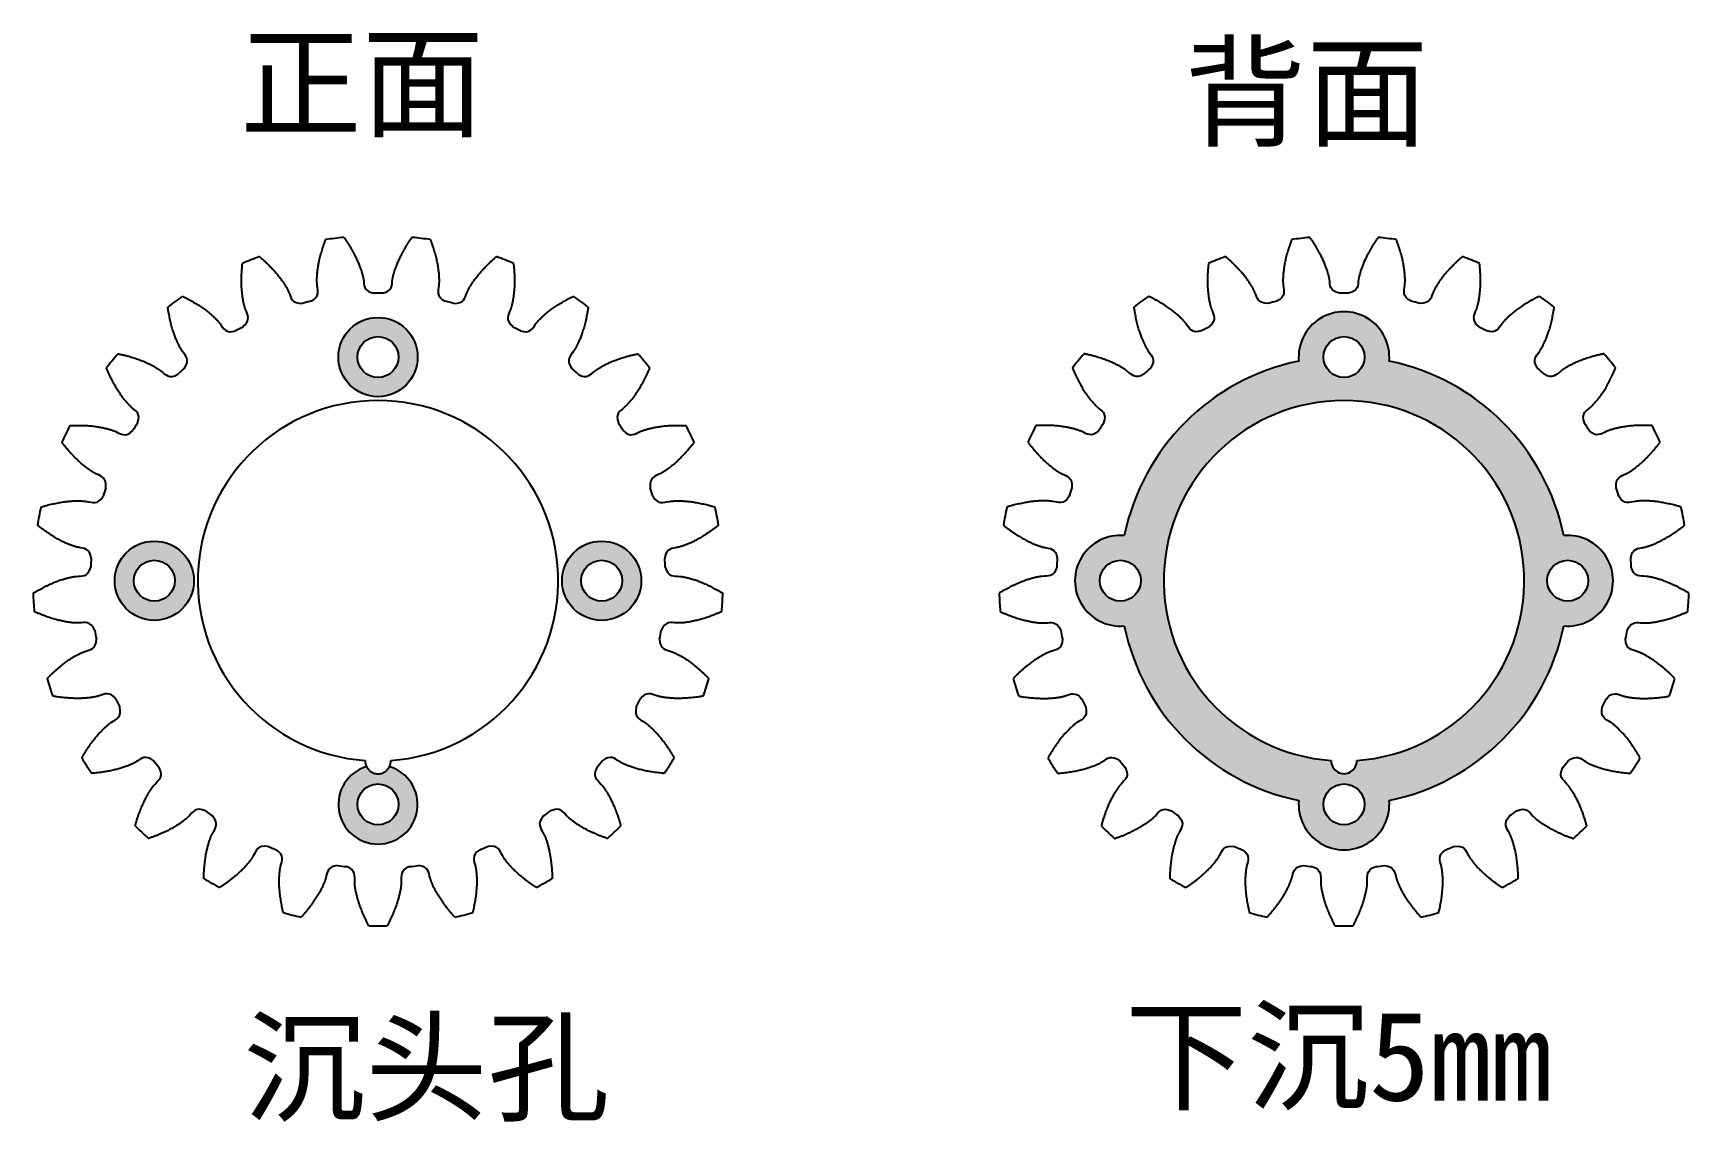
# Model space of a CAD drawing. Header units: millimetres. Extents: x -27 to 103, y -42 to 43.
import ezdxf

# ---------------------------------------------------------------- set-up
doc = ezdxf.new("R2010")
doc.units = ezdxf.units.MM

msp = doc.modelspace()

# ---------------------------------------------------------------- texts
at = {"char_height": 7, "attachment_point": 1}
for s, width, insert in [('{\\fSimSun|b0|i0|c134|p2;正面}', 37.7716, (-10.81, 42.46)), ('{\\fSimSun|b0|i0|c134|p2;背面}', 37.7716, (63.08, 41.73)), ('{\\fSimSun|b0|i0|c134|p2;\\C3;沉头孔}', 33.0043, (-10.53, -34.56)), ('{\\fSimSun|b0|i0|c134|p2;\\C5;下沉\\Ftxt|c134;5mm}', 45.26, (58.45, -33.67))]:
    msp.add_mtext_dynamic_manual_height_columns(s, width=width, gutter_width=17.5, heights=[0], dxfattribs=dict(at, insert=insert))

# ---------------------------------------------------------------- hatches: boundary and pattern name
h = msp.add_hatch(color=5)
h.dxf.hatch_style = 1
h.paths.add_polyline_path([(79.12, 17.19, 1.091493), (72.04, 17.19, 0.299776), (58.39, 3.54, 1.091493), (58.39, -3.54, 0.299776), (72.04, -17.19, 1.091493), (79.12, -17.19, 0.299776), (92.77, -3.54, 1.091493), (92.77, 3.54, 0.299776)])
h.paths.add_polyline_path([(76.58, -14.06, -1.036113), (74.58, -14.06, -28.182264)], flags=16)
h.paths.add_polyline_path([(73.98, 17.5, -1), (77.18, 17.5, -1)], flags=16)
h.paths.add_polyline_path([(94.68, 0, -1), (91.48, 0, -1)], flags=16)
h.paths.add_polyline_path([(59.68, 0, -1), (56.48, 0, -1)], flags=16)
h.paths.add_polyline_path([(77.18, -17.5, -1), (73.98, -17.5, -1)], flags=16)
h = msp.add_hatch(color=3)
h.dxf.hatch_style = 1
h.paths.add_polyline_path([(3.1, 17.5, 1), (-3.1, 17.5, 1)])
h.paths.add_polyline_path([(-1.6, 17.5, -1), (1.6, 17.5, -1)], flags=16)
h.paths.add_polyline_path([(-20.6, 0, 1), (-14.4, 0, 1)])
h.paths.add_polyline_path([(-15.9, 0, -1), (-19.1, 0, -1)], flags=16)
h.paths.add_polyline_path([(14.4, 0, 1), (20.6, 0, 1)])
h.paths.add_polyline_path([(19.1, 0, -1), (15.9, 0, -1)], flags=16)
edge = h.paths.add_edge_path()
edge.add_spline(control_points=[(0.9, -14.53), (0.87, -14.61), (0.82, -14.67), (0.72, -14.8), (0.65, -14.86), (0.51, -14.97), (0.42, -15.01), (0.23, -15.08), (0.12, -15.1), (-0.11, -15.1), (-0.22, -15.08), (-0.42, -15.01), (-0.51, -14.97), (-0.65, -14.86), (-0.72, -14.8), (-0.82, -14.67), (-0.87, -14.61), (-0.9, -14.53)], knot_values=[0, 0, 0, 0, 0.125, 0.125, 0.25, 0.25, 0.375, 0.375, 0.5, 0.5, 0.625, 0.625, 0.75, 0.75, 0.875, 0.875, 1, 1, 1, 1], degree=3, periodic=0)
edge.add_arc((0, -17.5), 3.1, 106.8965, 433.1035)
h.paths.add_polyline_path([(1.6, -17.5, -1), (-1.6, -17.5, -1)], flags=16)

# ---------------------------------------------------------------- linework, layer by layer
at = {"color": 7, "linetype": 'Continuous', "lineweight": 25}
for centre, radius in [((0, 17.5), 3.1), ((0, 17.5), 1.6), ((75.58, 17.5), 1.6), ((-17.5, 0), 3.1), ((17.5, 0), 3.1), ((-17.5, 0), 1.6), ((17.5, 0), 1.6), ((58.08, 0), 1.6), ((93.08, 0), 1.6), ((0, -17.5), 1.6), ((75.58, -17.5), 1.6)]:
    msp.add_circle(centre, radius, dxfattribs=at)
for centre, radius, start, end in [((0, 0), 27, 95.6749, 98.7251), ((0, 0), 27, 81.2749, 84.3251), ((75.58, 0), 27, 95.6749, 98.7251), ((75.58, 0), 27, 81.2749, 84.3251), ((0, 0), 27, 110.0749, 113.1251), ((0, 0), 27, 66.8749, 69.9251), ((75.58, 0), 27, 110.0749, 113.1251), ((75.58, 0), 27, 66.8749, 69.9251), ((0, 0), 27, 124.4749, 127.5251), ((0, 0), 22.5, 89.1237, 90.8763), ((0, 0), 27, 52.4749, 55.5251), ((75.58, 0), 27, 124.4749, 127.5251), ((75.58, 0), 22.5, 89.1237, 90.8763), ((75.58, 0), 27, 52.4749, 55.5251), ((0, 0), 22.5, 103.5237, 105.2763), ((0, 0), 22.5, 74.7237, 76.4763), ((75.58, 0), 22.5, 103.5237, 105.2763), ((75.58, 17.5), 3.55, 354.9903, 185.0097), ((75.58, 0), 22.5, 74.7237, 76.4763), ((0, 0), 22.5, 117.9237, 119.6763), ((0, 0), 22.5, 60.3237, 62.0763), ((75.58, 0), 22.5, 117.9237, 119.6763), ((75.58, 0), 22.5, 60.3237, 62.0763), ((0, 0), 27, 138.8749, 141.9251), ((0, 0), 27, 38.0749, 41.1251), ((75.58, 0), 27, 138.8749, 141.9251), ((75.58, 0), 17.55, 101.6251, 168.3749), ((75.58, 0), 17.55, 11.6251, 78.3749), ((75.58, 0), 27, 38.0749, 41.1251), ((0, 0), 22.5, 132.3237, 134.0763), ((0, 0), 22.5, 45.9237, 47.6763), ((75.58, 0), 22.5, 132.3237, 134.0763), ((75.58, 0), 22.5, 45.9237, 47.6763), ((0, 0), 14.1, 274.0644, 265.9356), ((75.58, 0), 14.1, 274.0644, 265.9356), ((0, 0), 27, 153.2749, 156.3251), ((0, 0), 22.5, 146.7237, 148.4763), ((0, 0), 22.5, 31.5237, 33.2763), ((0, 0), 27, 23.6749, 26.7251), ((75.58, 0), 27, 153.2749, 156.3251), ((75.58, 0), 22.5, 146.7237, 148.4763), ((75.58, 0), 22.5, 31.5237, 33.2763), ((75.58, 0), 27, 23.6749, 26.7251), ((0, 0), 22.5, 161.1237, 162.8763), ((0, 0), 22.5, 17.1237, 18.8763), ((75.58, 0), 22.5, 161.1237, 162.8763), ((75.58, 0), 22.5, 17.1237, 18.8763), ((0, 0), 27, 167.6749, 170.7251), ((0, 0), 27, 9.2749, 12.3251), ((75.58, 0), 27, 167.6749, 170.7251), ((75.58, 0), 27, 9.2749, 12.3251), ((58.08, 0), 3.55, 84.9903, 275.0097), ((93.08, 0), 3.55, 264.9903, 95.0097), ((0, 0), 22.5, 175.5237, 177.2763), ((0, 0), 22.5, 2.7237, 4.4763), ((75.58, 0), 22.5, 175.5237, 177.2763), ((75.58, 0), 22.5, 2.7237, 4.4763), ((0, 0), 27, 182.0749, 185.1251), ((0, 0), 27, 354.8749, 357.9251), ((75.58, 0), 27, 182.0749, 185.1251), ((75.58, 0), 27, 354.8749, 357.9251), ((0, 0), 22.5, 189.9237, 191.6763), ((0, 0), 22.5, 348.3237, 350.0763), ((75.58, 0), 22.5, 189.9237, 191.6763), ((75.58, 0), 17.55, 191.6251, 258.3749), ((75.58, 0), 17.55, 281.6251, 348.3749), ((75.58, 0), 22.5, 348.3237, 350.0763), ((0, 0), 27, 196.4749, 199.5251), ((0, 0), 27, 340.4749, 343.5251), ((75.58, 0), 27, 196.4749, 199.5251), ((75.58, 0), 27, 340.4749, 343.5251), ((0, 0), 22.5, 204.3237, 206.0763), ((0, 0), 22.5, 333.9237, 335.6763), ((75.58, 0), 22.5, 204.3237, 206.0763), ((75.58, 0), 22.5, 333.9237, 335.6763), ((0, 0), 27, 210.8749, 213.9251), ((0, 0), 22.5, 218.7237, 220.4763), ((0, -14.1), 1, 177.9678, 205.7105), ((0, -14.1), 1, 334.2895, 2.0322), ((0, 0), 22.5, 319.5237, 321.2763), ((0, 0), 27, 326.0749, 329.1251), ((75.58, 0), 27, 210.8749, 213.9251), ((75.58, 0), 22.5, 218.7237, 220.4763), ((75.58, -14.1), 1, 177.9678, 2.0322), ((75.58, 0), 22.5, 319.5237, 321.2763), ((75.58, 0), 27, 326.0749, 329.1251), ((0, -17.5), 3.1, 106.8965, 73.1035), ((0, 0), 22.5, 233.1237, 234.8763), ((0, 0), 22.5, 305.1237, 306.8763), ((75.58, 0), 22.5, 233.1237, 234.8763), ((75.58, -17.5), 3.55, 174.9903, 5.0097), ((75.58, 0), 22.5, 305.1237, 306.8763), ((0, 0), 27, 225.2749, 228.3251), ((0, 0), 27, 311.6749, 314.7251), ((75.58, 0), 27, 225.2749, 228.3251), ((75.58, 0), 27, 311.6749, 314.7251), ((0, 0), 22.5, 247.5237, 249.2763), ((0, 0), 22.5, 290.7237, 292.4763), ((75.58, 0), 22.5, 247.5237, 249.2763), ((75.58, 0), 22.5, 290.7237, 292.4763), ((0, 0), 27, 239.6749, 242.7251), ((0, 0), 22.5, 261.9237, 263.6763), ((0, 0), 22.5, 276.3237, 278.0763), ((0, 0), 27, 297.2749, 300.3251), ((75.58, 0), 27, 239.6749, 242.7251), ((75.58, 0), 22.5, 261.9237, 263.6763), ((75.58, 0), 22.5, 276.3237, 278.0763), ((75.58, 0), 27, 297.2749, 300.3251), ((0, 0), 27, 254.0749, 257.1251), ((0, 0), 27, 268.4749, 271.5251), ((0, 0), 27, 282.8749, 285.9251), ((75.58, 0), 27, 254.0749, 257.1251), ((75.58, 0), 27, 268.4749, 271.5251), ((75.58, 0), 27, 282.8749, 285.9251)]:
    msp.add_arc(centre, radius, start, end, dxfattribs=at)
for points, knots in [([(-5.26, 21.88), (-4.53, 22.24), (-4.72, 22.69), (-4.77, 23.18), (-4.77, 23.24), (-4.77, 23.31), (-4.78, 23.39), (-4.78, 23.48), (-4.78, 23.58), (-4.77, 23.69), (-4.77, 23.8), (-4.76, 23.93), (-4.75, 24.07), (-4.73, 24.21), (-4.71, 24.36), (-4.69, 24.53), (-4.66, 24.7), (-4.63, 24.88), (-4.59, 25.07), (-4.54, 25.26), (-4.49, 25.47), (-4.43, 25.68), (-4.37, 25.9), (-4.29, 26.13), (-4.21, 26.37), (-4.15, 26.55), (-4.11, 26.66), (-4.1, 26.69)], [0, 0, 0, 0, 0.1307412, 0.1357448, 0.1416581, 0.1484812, 0.156214, 0.1648565, 0.1744088, 0.1848709, 0.1962427, 0.2085242, 0.2217154, 0.2358164, 0.2508272, 0.2667477, 0.2835779, 0.3013179, 0.3199676, 0.3395271, 0.3599963, 0.3813752, 0.4036639, 0.4268623, 0.4509705, 0.4759884, 0.4843104, 0.4843104, 0.4843104, 0.4843104]), ([(-2.67, 26.87), (-2.65, 26.84), (-2.59, 26.75), (-2.48, 26.59), (-2.34, 26.38), (-2.21, 26.17), (-2.1, 25.98), (-1.99, 25.79), (-1.88, 25.6), (-1.79, 25.42), (-1.71, 25.25), (-1.63, 25.08), (-1.56, 24.92), (-1.49, 24.77), (-1.44, 24.63), (-1.39, 24.49), (-1.34, 24.36), (-1.3, 24.24), (-1.27, 24.13), (-1.24, 24.03), (-1.21, 23.93), (-1.19, 23.84), (-1.17, 23.77), (-1.16, 23.7), (-1.15, 23.64), (-1.07, 23.15), (-1.15, 22.67), (-0.34, 22.5)], [0.5156896, 0.5156896, 0.5156896, 0.5156896, 0.5240116, 0.5490295, 0.5731377, 0.5963361, 0.6186248, 0.6400037, 0.6604729, 0.6800324, 0.6986821, 0.7164221, 0.7332523, 0.7491728, 0.7641836, 0.7782846, 0.7914758, 0.8037573, 0.8151291, 0.8255912, 0.8351435, 0.843786, 0.8515188, 0.8583419, 0.8642552, 0.8692588, 1, 1, 1, 1]), ([(0.34, 22.5), (1.15, 22.67), (1.07, 23.15), (1.15, 23.64), (1.16, 23.7), (1.17, 23.77), (1.19, 23.84), (1.21, 23.93), (1.24, 24.03), (1.27, 24.13), (1.3, 24.24), (1.34, 24.36), (1.39, 24.49), (1.44, 24.63), (1.49, 24.77), (1.56, 24.92), (1.63, 25.08), (1.71, 25.25), (1.79, 25.42), (1.88, 25.6), (1.99, 25.79), (2.1, 25.98), (2.21, 26.17), (2.34, 26.38), (2.48, 26.59), (2.59, 26.75), (2.65, 26.84), (2.67, 26.87)], [0, 0, 0, 0, 0.1307412, 0.1357448, 0.1416581, 0.1484812, 0.156214, 0.1648565, 0.1744088, 0.1848709, 0.1962427, 0.2085242, 0.2217154, 0.2358164, 0.2508272, 0.2667477, 0.2835779, 0.3013179, 0.3199676, 0.3395271, 0.3599963, 0.3813752, 0.4036639, 0.4268623, 0.4509705, 0.4759884, 0.4843104, 0.4843104, 0.4843104, 0.4843104]), ([(4.1, 26.69), (4.11, 26.66), (4.15, 26.55), (4.21, 26.37), (4.29, 26.13), (4.37, 25.9), (4.43, 25.68), (4.49, 25.47), (4.54, 25.26), (4.59, 25.07), (4.63, 24.88), (4.66, 24.7), (4.69, 24.53), (4.71, 24.36), (4.73, 24.21), (4.75, 24.07), (4.76, 23.93), (4.77, 23.8), (4.77, 23.69), (4.78, 23.58), (4.78, 23.48), (4.78, 23.39), (4.77, 23.31), (4.77, 23.24), (4.77, 23.18), (4.72, 22.69), (4.53, 22.24), (5.26, 21.88)], [0.5156896, 0.5156896, 0.5156896, 0.5156896, 0.5240116, 0.5490295, 0.5731377, 0.5963361, 0.6186248, 0.6400037, 0.6604729, 0.6800324, 0.6986821, 0.7164221, 0.7332523, 0.7491728, 0.7641836, 0.7782846, 0.7914758, 0.8037573, 0.8151291, 0.8255912, 0.8351435, 0.843786, 0.8515188, 0.8583419, 0.8642552, 0.8692588, 1, 1, 1, 1]), ([(71.48, 26.69), (71.47, 26.66), (71.43, 26.55), (71.37, 26.37), (71.29, 26.13), (71.21, 25.9), (71.15, 25.68), (71.09, 25.47), (71.04, 25.26), (70.99, 25.07), (70.95, 24.88), (70.92, 24.7), (70.89, 24.53), (70.87, 24.36), (70.85, 24.21), (70.83, 24.07), (70.82, 23.93), (70.81, 23.8), (70.81, 23.69), (70.8, 23.58), (70.8, 23.48), (70.8, 23.39), (70.81, 23.31), (70.81, 23.24), (70.81, 23.18), (70.86, 22.69), (71.05, 22.24), (70.32, 21.88)], [0.5156896, 0.5156896, 0.5156896, 0.5156896, 0.5240116, 0.5490295, 0.5731377, 0.5963361, 0.6186248, 0.6400037, 0.6604729, 0.6800324, 0.6986821, 0.7164221, 0.7332523, 0.7491728, 0.7641836, 0.7782846, 0.7914758, 0.8037573, 0.8151291, 0.8255912, 0.8351435, 0.843786, 0.8515188, 0.8583419, 0.8642552, 0.8692588, 1, 1, 1, 1]), ([(75.24, 22.5), (74.43, 22.67), (74.51, 23.15), (74.43, 23.64), (74.42, 23.7), (74.41, 23.77), (74.39, 23.84), (74.37, 23.93), (74.34, 24.03), (74.31, 24.13), (74.28, 24.24), (74.24, 24.36), (74.19, 24.49), (74.14, 24.63), (74.09, 24.77), (74.02, 24.92), (73.95, 25.08), (73.87, 25.25), (73.79, 25.42), (73.7, 25.6), (73.59, 25.79), (73.49, 25.98), (73.37, 26.17), (73.24, 26.38), (73.1, 26.59), (72.99, 26.75), (72.93, 26.84), (72.91, 26.87)], [0, 0, 0, 0, 0.1307412, 0.1357448, 0.1416581, 0.1484812, 0.156214, 0.1648565, 0.1744088, 0.1848709, 0.1962427, 0.2085242, 0.2217154, 0.2358164, 0.2508272, 0.2667477, 0.2835779, 0.3013179, 0.3199676, 0.3395271, 0.3599963, 0.3813752, 0.4036639, 0.4268623, 0.4509705, 0.4759884, 0.4843104, 0.4843104, 0.4843104, 0.4843104]), ([(78.25, 26.87), (78.23, 26.84), (78.17, 26.75), (78.06, 26.59), (77.92, 26.38), (77.79, 26.17), (77.68, 25.98), (77.57, 25.79), (77.46, 25.6), (77.37, 25.42), (77.29, 25.25), (77.21, 25.08), (77.14, 24.92), (77.07, 24.77), (77.02, 24.63), (76.97, 24.49), (76.92, 24.36), (76.88, 24.24), (76.85, 24.13), (76.82, 24.03), (76.79, 23.93), (76.77, 23.84), (76.75, 23.77), (76.74, 23.7), (76.73, 23.64), (76.65, 23.15), (76.73, 22.67), (75.92, 22.5)], [0.5156896, 0.5156896, 0.5156896, 0.5156896, 0.5240116, 0.5490295, 0.5731377, 0.5963361, 0.6186248, 0.6400037, 0.6604729, 0.6800324, 0.6986821, 0.7164221, 0.7332523, 0.7491728, 0.7641836, 0.7782846, 0.7914758, 0.8037573, 0.8151291, 0.8255912, 0.8351435, 0.843786, 0.8515188, 0.8583419, 0.8642552, 0.8692588, 1, 1, 1, 1]), ([(80.84, 21.88), (80.11, 22.24), (80.3, 22.69), (80.35, 23.18), (80.35, 23.24), (80.35, 23.31), (80.36, 23.39), (80.36, 23.48), (80.36, 23.58), (80.35, 23.69), (80.35, 23.8), (80.34, 23.93), (80.33, 24.07), (80.31, 24.21), (80.29, 24.36), (80.27, 24.53), (80.24, 24.7), (80.21, 24.88), (80.17, 25.07), (80.12, 25.26), (80.07, 25.47), (80.01, 25.68), (79.95, 25.9), (79.87, 26.13), (79.79, 26.37), (79.73, 26.55), (79.69, 26.66), (79.68, 26.69)], [0, 0, 0, 0, 0.1307412, 0.1357448, 0.1416581, 0.1484812, 0.156214, 0.1648565, 0.1744088, 0.1848709, 0.1962427, 0.2085242, 0.2217154, 0.2358164, 0.2508272, 0.2667477, 0.2835779, 0.3013179, 0.3199676, 0.3395271, 0.3599963, 0.3813752, 0.4036639, 0.4268623, 0.4509705, 0.4759884, 0.4843104, 0.4843104, 0.4843104, 0.4843104]), ([(-10.54, 19.88), (-9.92, 20.42), (-10.22, 20.81), (-10.38, 21.27), (-10.4, 21.32), (-10.42, 21.39), (-10.44, 21.47), (-10.47, 21.55), (-10.49, 21.65), (-10.51, 21.75), (-10.54, 21.87), (-10.56, 21.99), (-10.58, 22.13), (-10.6, 22.27), (-10.62, 22.43), (-10.64, 22.59), (-10.66, 22.76), (-10.67, 22.95), (-10.68, 23.14), (-10.68, 23.34), (-10.68, 23.55), (-10.68, 23.77), (-10.67, 24), (-10.66, 24.24), (-10.64, 24.49), (-10.62, 24.69), (-10.61, 24.8), (-10.6, 24.83)], [0, 0, 0, 0, 0.1307412, 0.1357448, 0.1416581, 0.1484812, 0.156214, 0.1648565, 0.1744088, 0.1848709, 0.1962427, 0.2085242, 0.2217154, 0.2358164, 0.2508272, 0.2667477, 0.2835779, 0.3013179, 0.3199676, 0.3395271, 0.3599963, 0.3813752, 0.4036639, 0.4268623, 0.4509705, 0.4759884, 0.4843104, 0.4843104, 0.4843104, 0.4843104]), ([(-9.27, 25.36), (-9.25, 25.34), (-9.16, 25.27), (-9.01, 25.14), (-8.83, 24.97), (-8.65, 24.8), (-8.49, 24.64), (-8.34, 24.48), (-8.19, 24.33), (-8.06, 24.18), (-7.93, 24.03), (-7.82, 23.89), (-7.71, 23.75), (-7.61, 23.62), (-7.52, 23.5), (-7.43, 23.38), (-7.36, 23.26), (-7.29, 23.16), (-7.23, 23.06), (-7.17, 22.96), (-7.12, 22.88), (-7.08, 22.8), (-7.05, 22.73), (-7.02, 22.66), (-6.99, 22.61), (-6.8, 22.16), (-6.75, 21.67), (-5.93, 21.7)], [0.5156896, 0.5156896, 0.5156896, 0.5156896, 0.5240116, 0.5490295, 0.5731377, 0.5963361, 0.6186248, 0.6400037, 0.6604729, 0.6800324, 0.6986821, 0.7164221, 0.7332523, 0.7491728, 0.7641836, 0.7782846, 0.7914758, 0.8037573, 0.8151291, 0.8255912, 0.8351435, 0.843786, 0.8515188, 0.8583419, 0.8642552, 0.8692588, 1, 1, 1, 1]), ([(5.93, 21.7), (6.75, 21.67), (6.8, 22.16), (6.99, 22.61), (7.02, 22.66), (7.05, 22.73), (7.08, 22.8), (7.12, 22.88), (7.17, 22.96), (7.23, 23.06), (7.29, 23.16), (7.36, 23.26), (7.43, 23.38), (7.52, 23.5), (7.61, 23.62), (7.71, 23.75), (7.82, 23.89), (7.93, 24.03), (8.06, 24.18), (8.19, 24.33), (8.34, 24.48), (8.49, 24.64), (8.65, 24.8), (8.83, 24.97), (9.01, 25.14), (9.16, 25.27), (9.25, 25.34), (9.27, 25.36)], [0, 0, 0, 0, 0.1307412, 0.1357448, 0.1416581, 0.1484812, 0.156214, 0.1648565, 0.1744088, 0.1848709, 0.1962427, 0.2085242, 0.2217154, 0.2358164, 0.2508272, 0.2667477, 0.2835779, 0.3013179, 0.3199676, 0.3395271, 0.3599963, 0.3813752, 0.4036639, 0.4268623, 0.4509705, 0.4759884, 0.4843104, 0.4843104, 0.4843104, 0.4843104]), ([(10.6, 24.83), (10.61, 24.8), (10.62, 24.69), (10.64, 24.49), (10.66, 24.24), (10.67, 24), (10.68, 23.77), (10.68, 23.55), (10.68, 23.34), (10.68, 23.14), (10.67, 22.95), (10.66, 22.76), (10.64, 22.59), (10.62, 22.43), (10.6, 22.27), (10.58, 22.13), (10.56, 21.99), (10.54, 21.87), (10.51, 21.75), (10.49, 21.65), (10.47, 21.55), (10.44, 21.47), (10.42, 21.39), (10.4, 21.32), (10.38, 21.27), (10.22, 20.81), (9.92, 20.42), (10.54, 19.88)], [0.5156896, 0.5156896, 0.5156896, 0.5156896, 0.5240116, 0.5490295, 0.5731377, 0.5963361, 0.6186248, 0.6400037, 0.6604729, 0.6800324, 0.6986821, 0.7164221, 0.7332523, 0.7491728, 0.7641836, 0.7782846, 0.7914758, 0.8037573, 0.8151291, 0.8255912, 0.8351435, 0.843786, 0.8515188, 0.8583419, 0.8642552, 0.8692588, 1, 1, 1, 1]), ([(64.98, 24.83), (64.97, 24.8), (64.96, 24.69), (64.94, 24.49), (64.92, 24.24), (64.91, 24), (64.9, 23.77), (64.9, 23.55), (64.9, 23.34), (64.9, 23.14), (64.91, 22.95), (64.92, 22.76), (64.94, 22.59), (64.96, 22.43), (64.98, 22.27), (65, 22.13), (65.02, 21.99), (65.04, 21.87), (65.07, 21.75), (65.09, 21.65), (65.11, 21.55), (65.14, 21.47), (65.16, 21.39), (65.18, 21.32), (65.2, 21.27), (65.36, 20.81), (65.66, 20.42), (65.04, 19.88)], [0.5156896, 0.5156896, 0.5156896, 0.5156896, 0.5240116, 0.5490295, 0.5731377, 0.5963361, 0.6186248, 0.6400037, 0.6604729, 0.6800324, 0.6986821, 0.7164221, 0.7332523, 0.7491728, 0.7641836, 0.7782846, 0.7914758, 0.8037573, 0.8151291, 0.8255912, 0.8351435, 0.843786, 0.8515188, 0.8583419, 0.8642552, 0.8692588, 1, 1, 1, 1]), ([(69.65, 21.7), (68.83, 21.67), (68.78, 22.16), (68.59, 22.61), (68.56, 22.66), (68.53, 22.73), (68.5, 22.8), (68.46, 22.88), (68.41, 22.96), (68.35, 23.06), (68.29, 23.16), (68.22, 23.26), (68.15, 23.38), (68.06, 23.5), (67.97, 23.62), (67.87, 23.75), (67.77, 23.89), (67.65, 24.03), (67.52, 24.18), (67.39, 24.33), (67.24, 24.48), (67.09, 24.64), (66.93, 24.8), (66.75, 24.97), (66.57, 25.14), (66.42, 25.27), (66.33, 25.34), (66.31, 25.36)], [0, 0, 0, 0, 0.1307412, 0.1357448, 0.1416581, 0.1484812, 0.156214, 0.1648565, 0.1744088, 0.1848709, 0.1962427, 0.2085242, 0.2217154, 0.2358164, 0.2508272, 0.2667477, 0.2835779, 0.3013179, 0.3199676, 0.3395271, 0.3599963, 0.3813752, 0.4036639, 0.4268623, 0.4509705, 0.4759884, 0.4843104, 0.4843104, 0.4843104, 0.4843104]), ([(84.85, 25.36), (84.83, 25.34), (84.74, 25.27), (84.59, 25.14), (84.41, 24.97), (84.23, 24.8), (84.07, 24.64), (83.92, 24.48), (83.77, 24.33), (83.64, 24.18), (83.51, 24.03), (83.4, 23.89), (83.29, 23.75), (83.19, 23.62), (83.1, 23.5), (83.01, 23.38), (82.94, 23.26), (82.87, 23.16), (82.81, 23.06), (82.75, 22.96), (82.7, 22.88), (82.66, 22.8), (82.63, 22.73), (82.6, 22.66), (82.57, 22.61), (82.38, 22.16), (82.33, 21.67), (81.51, 21.7)], [0.5156896, 0.5156896, 0.5156896, 0.5156896, 0.5240116, 0.5490295, 0.5731377, 0.5963361, 0.6186248, 0.6400037, 0.6604729, 0.6800324, 0.6986821, 0.7164221, 0.7332523, 0.7491728, 0.7641836, 0.7782846, 0.7914758, 0.8037573, 0.8151291, 0.8255912, 0.8351435, 0.843786, 0.8515188, 0.8583419, 0.8642552, 0.8692588, 1, 1, 1, 1]), ([(86.12, 19.88), (85.5, 20.42), (85.8, 20.81), (85.96, 21.27), (85.98, 21.32), (86, 21.39), (86.02, 21.47), (86.05, 21.55), (86.07, 21.65), (86.09, 21.75), (86.12, 21.87), (86.14, 21.99), (86.16, 22.13), (86.18, 22.27), (86.2, 22.43), (86.22, 22.59), (86.24, 22.76), (86.25, 22.95), (86.26, 23.14), (86.26, 23.34), (86.26, 23.55), (86.26, 23.77), (86.25, 24), (86.24, 24.24), (86.22, 24.49), (86.2, 24.69), (86.19, 24.8), (86.18, 24.83)], [0, 0, 0, 0, 0.1307412, 0.1357448, 0.1416581, 0.1484812, 0.156214, 0.1648565, 0.1744088, 0.1848709, 0.1962427, 0.2085242, 0.2217154, 0.2358164, 0.2508272, 0.2667477, 0.2835779, 0.3013179, 0.3199676, 0.3395271, 0.3599963, 0.3813752, 0.4036639, 0.4268623, 0.4509705, 0.4759884, 0.4843104, 0.4843104, 0.4843104, 0.4843104]), ([(-15.28, 22.26), (-15.26, 22.25), (-15.15, 22.19), (-14.98, 22.11), (-14.76, 21.99), (-14.55, 21.87), (-14.35, 21.75), (-14.16, 21.64), (-13.98, 21.53), (-13.82, 21.41), (-13.66, 21.3), (-13.51, 21.19), (-13.37, 21.09), (-13.24, 20.99), (-13.12, 20.89), (-13.01, 20.79), (-12.91, 20.7), (-12.82, 20.62), (-12.73, 20.53), (-12.66, 20.46), (-12.59, 20.39), (-12.53, 20.32), (-12.48, 20.26), (-12.43, 20.21), (-12.39, 20.16), (-12.09, 19.77), (-11.93, 19.31), (-11.14, 19.55)], [0.5156896, 0.5156896, 0.5156896, 0.5156896, 0.5240116, 0.5490295, 0.5731377, 0.5963361, 0.6186248, 0.6400037, 0.6604729, 0.6800324, 0.6986821, 0.7164221, 0.7332523, 0.7491728, 0.7641836, 0.7782846, 0.7914758, 0.8037573, 0.8151291, 0.8255912, 0.8351435, 0.843786, 0.8515188, 0.8583419, 0.8642552, 0.8692588, 1, 1, 1, 1]), ([(11.14, 19.55), (11.93, 19.31), (12.09, 19.77), (12.39, 20.16), (12.43, 20.21), (12.48, 20.26), (12.53, 20.32), (12.59, 20.39), (12.66, 20.46), (12.73, 20.53), (12.82, 20.62), (12.91, 20.7), (13.01, 20.79), (13.12, 20.89), (13.24, 20.99), (13.37, 21.09), (13.51, 21.19), (13.66, 21.3), (13.82, 21.41), (13.98, 21.53), (14.16, 21.64), (14.35, 21.75), (14.55, 21.87), (14.76, 21.99), (14.98, 22.11), (15.15, 22.19), (15.26, 22.25), (15.28, 22.26)], [0, 0, 0, 0, 0.1307412, 0.1357448, 0.1416581, 0.1484812, 0.156214, 0.1648565, 0.1744088, 0.1848709, 0.1962427, 0.2085242, 0.2217154, 0.2358164, 0.2508272, 0.2667477, 0.2835779, 0.3013179, 0.3199676, 0.3395271, 0.3599963, 0.3813752, 0.4036639, 0.4268623, 0.4509705, 0.4759884, 0.4843104, 0.4843104, 0.4843104, 0.4843104]), ([(64.44, 19.55), (63.65, 19.31), (63.49, 19.77), (63.19, 20.16), (63.15, 20.21), (63.1, 20.26), (63.05, 20.32), (62.99, 20.39), (62.92, 20.46), (62.85, 20.53), (62.76, 20.62), (62.67, 20.7), (62.57, 20.79), (62.46, 20.89), (62.34, 20.99), (62.21, 21.09), (62.07, 21.19), (61.92, 21.3), (61.76, 21.41), (61.6, 21.53), (61.42, 21.64), (61.23, 21.75), (61.03, 21.87), (60.82, 21.99), (60.6, 22.11), (60.43, 22.19), (60.32, 22.25), (60.3, 22.26)], [0, 0, 0, 0, 0.1307412, 0.1357448, 0.1416581, 0.1484812, 0.156214, 0.1648565, 0.1744088, 0.1848709, 0.1962427, 0.2085242, 0.2217154, 0.2358164, 0.2508272, 0.2667477, 0.2835779, 0.3013179, 0.3199676, 0.3395271, 0.3599963, 0.3813752, 0.4036639, 0.4268623, 0.4509705, 0.4759884, 0.4843104, 0.4843104, 0.4843104, 0.4843104]), ([(90.86, 22.26), (90.84, 22.25), (90.73, 22.19), (90.56, 22.11), (90.34, 21.99), (90.13, 21.87), (89.93, 21.75), (89.74, 21.64), (89.56, 21.53), (89.4, 21.41), (89.24, 21.3), (89.09, 21.19), (88.95, 21.09), (88.82, 20.99), (88.7, 20.89), (88.59, 20.79), (88.49, 20.7), (88.4, 20.62), (88.31, 20.53), (88.24, 20.46), (88.17, 20.39), (88.11, 20.32), (88.06, 20.26), (88.01, 20.21), (87.97, 20.16), (87.67, 19.77), (87.51, 19.31), (86.72, 19.55)], [0.5156896, 0.5156896, 0.5156896, 0.5156896, 0.5240116, 0.5490295, 0.5731377, 0.5963361, 0.6186248, 0.6400037, 0.6604729, 0.6800324, 0.6986821, 0.7164221, 0.7332523, 0.7491728, 0.7641836, 0.7782846, 0.7914758, 0.8037573, 0.8151291, 0.8255912, 0.8351435, 0.843786, 0.8515188, 0.8583419, 0.8642552, 0.8692588, 1, 1, 1, 1]), ([(-15.15, 16.64), (-14.68, 17.31), (-15.07, 17.61), (-15.34, 18.02), (-15.38, 18.07), (-15.41, 18.13), (-15.45, 18.2), (-15.5, 18.27), (-15.54, 18.36), (-15.59, 18.46), (-15.65, 18.56), (-15.7, 18.68), (-15.75, 18.8), (-15.81, 18.94), (-15.87, 19.08), (-15.93, 19.23), (-15.98, 19.4), (-16.04, 19.57), (-16.1, 19.76), (-16.15, 19.95), (-16.2, 20.16), (-16.26, 20.37), (-16.3, 20.6), (-16.35, 20.83), (-16.39, 21.08), (-16.43, 21.27), (-16.44, 21.38), (-16.45, 21.41)], [0, 0, 0, 0, 0.1307412, 0.1357448, 0.1416581, 0.1484812, 0.156214, 0.1648565, 0.1744088, 0.1848709, 0.1962427, 0.2085242, 0.2217154, 0.2358164, 0.2508272, 0.2667477, 0.2835779, 0.3013179, 0.3199676, 0.3395271, 0.3599963, 0.3813752, 0.4036639, 0.4268623, 0.4509705, 0.4759884, 0.4843104, 0.4843104, 0.4843104, 0.4843104]), ([(16.45, 21.41), (16.44, 21.38), (16.43, 21.27), (16.39, 21.08), (16.35, 20.83), (16.3, 20.6), (16.26, 20.37), (16.2, 20.16), (16.15, 19.95), (16.1, 19.76), (16.04, 19.57), (15.98, 19.4), (15.93, 19.23), (15.87, 19.08), (15.81, 18.94), (15.75, 18.8), (15.7, 18.68), (15.65, 18.56), (15.59, 18.46), (15.54, 18.36), (15.5, 18.27), (15.45, 18.2), (15.41, 18.13), (15.38, 18.07), (15.34, 18.02), (15.07, 17.61), (14.68, 17.31), (15.15, 16.64)], [0.5156896, 0.5156896, 0.5156896, 0.5156896, 0.5240116, 0.5490295, 0.5731377, 0.5963361, 0.6186248, 0.6400037, 0.6604729, 0.6800324, 0.6986821, 0.7164221, 0.7332523, 0.7491728, 0.7641836, 0.7782846, 0.7914758, 0.8037573, 0.8151291, 0.8255912, 0.8351435, 0.843786, 0.8515188, 0.8583419, 0.8642552, 0.8692588, 1, 1, 1, 1]), ([(59.13, 21.41), (59.14, 21.38), (59.15, 21.27), (59.19, 21.08), (59.23, 20.83), (59.28, 20.6), (59.32, 20.37), (59.38, 20.16), (59.43, 19.95), (59.48, 19.76), (59.54, 19.57), (59.6, 19.4), (59.66, 19.23), (59.71, 19.08), (59.77, 18.94), (59.83, 18.8), (59.88, 18.68), (59.93, 18.56), (59.99, 18.46), (60.04, 18.36), (60.08, 18.27), (60.13, 18.2), (60.17, 18.13), (60.2, 18.07), (60.24, 18.02), (60.51, 17.61), (60.9, 17.31), (60.43, 16.64)], [0.5156896, 0.5156896, 0.5156896, 0.5156896, 0.5240116, 0.5490295, 0.5731377, 0.5963361, 0.6186248, 0.6400037, 0.6604729, 0.6800324, 0.6986821, 0.7164221, 0.7332523, 0.7491728, 0.7641836, 0.7782846, 0.7914758, 0.8037573, 0.8151291, 0.8255912, 0.8351435, 0.843786, 0.8515188, 0.8583419, 0.8642552, 0.8692588, 1, 1, 1, 1]), ([(90.73, 16.64), (90.26, 17.31), (90.65, 17.61), (90.92, 18.02), (90.96, 18.07), (90.99, 18.13), (91.03, 18.2), (91.08, 18.27), (91.13, 18.36), (91.17, 18.46), (91.23, 18.56), (91.28, 18.68), (91.33, 18.8), (91.39, 18.94), (91.45, 19.08), (91.51, 19.23), (91.56, 19.4), (91.62, 19.57), (91.68, 19.76), (91.73, 19.95), (91.78, 20.16), (91.84, 20.37), (91.88, 20.6), (91.93, 20.83), (91.98, 21.08), (92.01, 21.27), (92.02, 21.38), (92.03, 21.41)], [0, 0, 0, 0, 0.1307412, 0.1357448, 0.1416581, 0.1484812, 0.156214, 0.1648565, 0.1744088, 0.1848709, 0.1962427, 0.2085242, 0.2217154, 0.2358164, 0.2508272, 0.2667477, 0.2835779, 0.3013179, 0.3199676, 0.3395271, 0.3599963, 0.3813752, 0.4036639, 0.4268623, 0.4509705, 0.4759884, 0.4843104, 0.4843104, 0.4843104, 0.4843104]), ([(-20.34, 17.76), (-20.31, 17.75), (-20.2, 17.73), (-20, 17.69), (-19.76, 17.63), (-19.53, 17.57), (-19.31, 17.5), (-19.1, 17.44), (-18.9, 17.37), (-18.71, 17.3), (-18.53, 17.24), (-18.36, 17.17), (-18.2, 17.1), (-18.05, 17.03), (-17.91, 16.97), (-17.78, 16.9), (-17.65, 16.84), (-17.54, 16.78), (-17.44, 16.72), (-17.35, 16.67), (-17.26, 16.61), (-17.19, 16.57), (-17.12, 16.52), (-17.07, 16.48), (-17.02, 16.44), (-16.63, 16.15), (-16.35, 15.74), (-15.65, 16.16)], [0.5156896, 0.5156896, 0.5156896, 0.5156896, 0.5240116, 0.5490295, 0.5731377, 0.5963361, 0.6186248, 0.6400037, 0.6604729, 0.6800324, 0.6986821, 0.7164221, 0.7332523, 0.7491728, 0.7641836, 0.7782846, 0.7914758, 0.8037573, 0.8151291, 0.8255912, 0.8351435, 0.843786, 0.8515188, 0.8583419, 0.8642552, 0.8692588, 1, 1, 1, 1]), ([(15.65, 16.16), (16.35, 15.74), (16.63, 16.15), (17.02, 16.44), (17.07, 16.48), (17.12, 16.52), (17.19, 16.57), (17.26, 16.61), (17.35, 16.67), (17.44, 16.72), (17.54, 16.78), (17.65, 16.84), (17.78, 16.9), (17.91, 16.97), (18.05, 17.03), (18.2, 17.1), (18.36, 17.17), (18.53, 17.24), (18.71, 17.3), (18.9, 17.37), (19.1, 17.44), (19.31, 17.5), (19.53, 17.57), (19.76, 17.63), (20, 17.69), (20.2, 17.73), (20.31, 17.75), (20.34, 17.76)], [0, 0, 0, 0, 0.1307412, 0.1357448, 0.1416581, 0.1484812, 0.156214, 0.1648565, 0.1744088, 0.1848709, 0.1962427, 0.2085242, 0.2217154, 0.2358164, 0.2508272, 0.2667477, 0.2835779, 0.3013179, 0.3199676, 0.3395271, 0.3599963, 0.3813752, 0.4036639, 0.4268623, 0.4509705, 0.4759884, 0.4843104, 0.4843104, 0.4843104, 0.4843104]), ([(59.93, 16.16), (59.23, 15.74), (58.95, 16.15), (58.56, 16.44), (58.51, 16.48), (58.46, 16.52), (58.39, 16.57), (58.32, 16.61), (58.23, 16.67), (58.14, 16.72), (58.04, 16.78), (57.93, 16.84), (57.8, 16.9), (57.67, 16.97), (57.53, 17.03), (57.38, 17.1), (57.22, 17.17), (57.05, 17.24), (56.87, 17.3), (56.68, 17.37), (56.48, 17.44), (56.27, 17.5), (56.05, 17.57), (55.82, 17.63), (55.58, 17.69), (55.38, 17.73), (55.27, 17.75), (55.24, 17.76)], [0, 0, 0, 0, 0.1307412, 0.1357448, 0.1416581, 0.1484812, 0.156214, 0.1648565, 0.1744088, 0.1848709, 0.1962427, 0.2085242, 0.2217154, 0.2358164, 0.2508272, 0.2667477, 0.2835779, 0.3013179, 0.3199676, 0.3395271, 0.3599963, 0.3813752, 0.4036639, 0.4268623, 0.4509705, 0.4759884, 0.4843104, 0.4843104, 0.4843104, 0.4843104]), ([(95.92, 17.76), (95.89, 17.75), (95.78, 17.73), (95.58, 17.69), (95.34, 17.63), (95.11, 17.57), (94.89, 17.5), (94.68, 17.44), (94.48, 17.37), (94.29, 17.3), (94.11, 17.24), (93.94, 17.17), (93.78, 17.1), (93.63, 17.03), (93.49, 16.97), (93.36, 16.9), (93.23, 16.84), (93.12, 16.78), (93.02, 16.72), (92.93, 16.67), (92.84, 16.61), (92.77, 16.57), (92.7, 16.52), (92.65, 16.48), (92.6, 16.44), (92.21, 16.15), (91.93, 15.74), (91.23, 16.16)], [0.5156896, 0.5156896, 0.5156896, 0.5156896, 0.5240116, 0.5490295, 0.5731377, 0.5963361, 0.6186248, 0.6400037, 0.6604729, 0.6800324, 0.6986821, 0.7164221, 0.7332523, 0.7491728, 0.7641836, 0.7782846, 0.7914758, 0.8037573, 0.8151291, 0.8255912, 0.8351435, 0.843786, 0.8515188, 0.8583419, 0.8642552, 0.8692588, 1, 1, 1, 1]), ([(-18.81, 12.35), (-18.53, 13.12), (-18.98, 13.31), (-19.34, 13.63), (-19.39, 13.68), (-19.44, 13.72), (-19.49, 13.78), (-19.56, 13.85), (-19.62, 13.92), (-19.69, 14), (-19.77, 14.09), (-19.85, 14.19), (-19.94, 14.29), (-20.02, 14.41), (-20.11, 14.53), (-20.21, 14.67), (-20.3, 14.81), (-20.4, 14.97), (-20.5, 15.13), (-20.6, 15.31), (-20.71, 15.49), (-20.81, 15.69), (-20.91, 15.89), (-21.02, 16.11), (-21.12, 16.34), (-21.2, 16.52), (-21.24, 16.62), (-21.25, 16.65)], [0, 0, 0, 0, 0.1307412, 0.1357448, 0.1416581, 0.1484812, 0.156214, 0.1648565, 0.1744088, 0.1848709, 0.1962427, 0.2085242, 0.2217154, 0.2358164, 0.2508272, 0.2667477, 0.2835779, 0.3013179, 0.3199676, 0.3395271, 0.3599963, 0.3813752, 0.4036639, 0.4268623, 0.4509705, 0.4759884, 0.4843104, 0.4843104, 0.4843104, 0.4843104]), ([(21.25, 16.65), (21.24, 16.62), (21.2, 16.52), (21.12, 16.34), (21.02, 16.11), (20.91, 15.89), (20.81, 15.69), (20.71, 15.49), (20.6, 15.31), (20.5, 15.13), (20.4, 14.97), (20.3, 14.81), (20.21, 14.67), (20.11, 14.53), (20.02, 14.41), (19.94, 14.29), (19.85, 14.19), (19.77, 14.09), (19.69, 14), (19.62, 13.92), (19.56, 13.85), (19.49, 13.78), (19.44, 13.72), (19.39, 13.68), (19.34, 13.63), (18.98, 13.31), (18.53, 13.12), (18.81, 12.35)], [0.5156896, 0.5156896, 0.5156896, 0.5156896, 0.5240116, 0.5490295, 0.5731377, 0.5963361, 0.6186248, 0.6400037, 0.6604729, 0.6800324, 0.6986821, 0.7164221, 0.7332523, 0.7491728, 0.7641836, 0.7782846, 0.7914758, 0.8037573, 0.8151291, 0.8255912, 0.8351435, 0.843786, 0.8515188, 0.8583419, 0.8642552, 0.8692588, 1, 1, 1, 1]), ([(54.33, 16.65), (54.34, 16.62), (54.38, 16.52), (54.46, 16.34), (54.56, 16.11), (54.67, 15.89), (54.77, 15.69), (54.87, 15.49), (54.98, 15.31), (55.08, 15.13), (55.18, 14.97), (55.28, 14.81), (55.37, 14.67), (55.47, 14.53), (55.56, 14.41), (55.64, 14.29), (55.73, 14.19), (55.81, 14.09), (55.89, 14), (55.96, 13.92), (56.02, 13.85), (56.09, 13.78), (56.14, 13.72), (56.19, 13.68), (56.24, 13.63), (56.6, 13.31), (57.05, 13.12), (56.77, 12.35)], [0.5156896, 0.5156896, 0.5156896, 0.5156896, 0.5240116, 0.5490295, 0.5731377, 0.5963361, 0.6186248, 0.6400037, 0.6604729, 0.6800324, 0.6986821, 0.7164221, 0.7332523, 0.7491728, 0.7641836, 0.7782846, 0.7914758, 0.8037573, 0.8151291, 0.8255912, 0.8351435, 0.843786, 0.8515188, 0.8583419, 0.8642552, 0.8692588, 1, 1, 1, 1]), ([(94.39, 12.35), (94.11, 13.12), (94.56, 13.31), (94.92, 13.63), (94.97, 13.68), (95.02, 13.72), (95.07, 13.78), (95.14, 13.85), (95.2, 13.92), (95.27, 14), (95.35, 14.09), (95.43, 14.19), (95.52, 14.29), (95.6, 14.41), (95.69, 14.53), (95.79, 14.67), (95.88, 14.81), (95.98, 14.97), (96.08, 15.13), (96.18, 15.31), (96.29, 15.49), (96.39, 15.69), (96.49, 15.89), (96.6, 16.11), (96.7, 16.34), (96.78, 16.52), (96.82, 16.62), (96.83, 16.65)], [0, 0, 0, 0, 0.1307412, 0.1357448, 0.1416581, 0.1484812, 0.156214, 0.1648565, 0.1744088, 0.1848709, 0.1962427, 0.2085242, 0.2217154, 0.2358164, 0.2508272, 0.2667477, 0.2835779, 0.3013179, 0.3199676, 0.3395271, 0.3599963, 0.3813752, 0.4036639, 0.4268623, 0.4509705, 0.4759884, 0.4843104, 0.4843104, 0.4843104, 0.4843104]), ([(-24.12, 12.14), (-24.09, 12.14), (-23.97, 12.15), (-23.77, 12.16), (-23.53, 12.16), (-23.29, 12.16), (-23.06, 12.15), (-22.84, 12.14), (-22.62, 12.13), (-22.42, 12.11), (-22.23, 12.09), (-22.05, 12.06), (-21.88, 12.04), (-21.72, 12.01), (-21.56, 11.98), (-21.42, 11.95), (-21.29, 11.92), (-21.16, 11.89), (-21.05, 11.86), (-20.95, 11.83), (-20.85, 11.8), (-20.77, 11.77), (-20.69, 11.74), (-20.63, 11.72), (-20.57, 11.7), (-20.12, 11.5), (-19.76, 11.18), (-19.18, 11.76)], [0.5156896, 0.5156896, 0.5156896, 0.5156896, 0.5240116, 0.5490295, 0.5731377, 0.5963361, 0.6186248, 0.6400037, 0.6604729, 0.6800324, 0.6986821, 0.7164221, 0.7332523, 0.7491728, 0.7641836, 0.7782846, 0.7914758, 0.8037573, 0.8151291, 0.8255912, 0.8351435, 0.843786, 0.8515188, 0.8583419, 0.8642552, 0.8692588, 1, 1, 1, 1]), ([(19.18, 11.76), (19.76, 11.18), (20.12, 11.5), (20.57, 11.7), (20.63, 11.72), (20.69, 11.74), (20.77, 11.77), (20.85, 11.8), (20.95, 11.83), (21.05, 11.86), (21.16, 11.89), (21.29, 11.92), (21.42, 11.95), (21.56, 11.98), (21.72, 12.01), (21.88, 12.04), (22.05, 12.06), (22.23, 12.09), (22.42, 12.11), (22.62, 12.13), (22.84, 12.14), (23.06, 12.15), (23.29, 12.16), (23.53, 12.16), (23.77, 12.16), (23.97, 12.15), (24.09, 12.14), (24.12, 12.14)], [0, 0, 0, 0, 0.1307412, 0.1357448, 0.1416581, 0.1484812, 0.156214, 0.1648565, 0.1744088, 0.1848709, 0.1962427, 0.2085242, 0.2217154, 0.2358164, 0.2508272, 0.2667477, 0.2835779, 0.3013179, 0.3199676, 0.3395271, 0.3599963, 0.3813752, 0.4036639, 0.4268623, 0.4509705, 0.4759884, 0.4843104, 0.4843104, 0.4843104, 0.4843104]), ([(56.4, 11.76), (55.82, 11.18), (55.46, 11.5), (55.01, 11.7), (54.95, 11.72), (54.89, 11.74), (54.81, 11.77), (54.73, 11.8), (54.63, 11.83), (54.53, 11.86), (54.42, 11.89), (54.29, 11.92), (54.16, 11.95), (54.02, 11.98), (53.86, 12.01), (53.7, 12.04), (53.53, 12.06), (53.35, 12.09), (53.16, 12.11), (52.96, 12.13), (52.74, 12.14), (52.52, 12.15), (52.29, 12.16), (52.05, 12.16), (51.81, 12.16), (51.61, 12.15), (51.49, 12.14), (51.46, 12.14)], [0, 0, 0, 0, 0.1307412, 0.1357448, 0.1416581, 0.1484812, 0.156214, 0.1648565, 0.1744088, 0.1848709, 0.1962427, 0.2085242, 0.2217154, 0.2358164, 0.2508272, 0.2667477, 0.2835779, 0.3013179, 0.3199676, 0.3395271, 0.3599963, 0.3813752, 0.4036639, 0.4268623, 0.4509705, 0.4759884, 0.4843104, 0.4843104, 0.4843104, 0.4843104]), ([(99.7, 12.14), (99.67, 12.14), (99.55, 12.15), (99.35, 12.16), (99.11, 12.16), (98.87, 12.16), (98.64, 12.15), (98.42, 12.14), (98.2, 12.13), (98, 12.11), (97.81, 12.09), (97.63, 12.06), (97.46, 12.04), (97.3, 12.01), (97.14, 11.98), (97, 11.95), (96.87, 11.92), (96.75, 11.89), (96.63, 11.86), (96.53, 11.83), (96.43, 11.8), (96.35, 11.77), (96.27, 11.74), (96.21, 11.72), (96.15, 11.7), (95.7, 11.5), (95.34, 11.18), (94.76, 11.76)], [0.5156896, 0.5156896, 0.5156896, 0.5156896, 0.5240116, 0.5490295, 0.5731377, 0.5963361, 0.6186248, 0.6400037, 0.6604729, 0.6800324, 0.6986821, 0.7164221, 0.7332523, 0.7491728, 0.7641836, 0.7782846, 0.7914758, 0.8037573, 0.8151291, 0.8255912, 0.8351435, 0.843786, 0.8515188, 0.8583419, 0.8642552, 0.8692588, 1, 1, 1, 1]), ([(-21.29, 7.28), (-21.21, 8.1), (-21.69, 8.17), (-22.12, 8.4), (-22.18, 8.43), (-22.24, 8.46), (-22.31, 8.5), (-22.38, 8.55), (-22.47, 8.6), (-22.56, 8.66), (-22.65, 8.73), (-22.76, 8.8), (-22.86, 8.89), (-22.98, 8.98), (-23.1, 9.08), (-23.22, 9.18), (-23.35, 9.3), (-23.48, 9.42), (-23.62, 9.56), (-23.76, 9.7), (-23.91, 9.86), (-24.06, 10.02), (-24.21, 10.19), (-24.36, 10.38), (-24.52, 10.57), (-24.64, 10.73), (-24.71, 10.82), (-24.73, 10.84)], [0, 0, 0, 0, 0.1307412, 0.1357448, 0.1416581, 0.1484812, 0.156214, 0.1648565, 0.1744088, 0.1848709, 0.1962427, 0.2085242, 0.2217154, 0.2358164, 0.2508272, 0.2667477, 0.2835779, 0.3013179, 0.3199676, 0.3395271, 0.3599963, 0.3813752, 0.4036639, 0.4268623, 0.4509705, 0.4759884, 0.4843104, 0.4843104, 0.4843104, 0.4843104]), ([(24.73, 10.84), (24.71, 10.82), (24.64, 10.73), (24.52, 10.57), (24.36, 10.38), (24.21, 10.19), (24.06, 10.02), (23.91, 9.86), (23.76, 9.7), (23.62, 9.56), (23.48, 9.42), (23.35, 9.3), (23.22, 9.18), (23.1, 9.08), (22.98, 8.98), (22.86, 8.89), (22.76, 8.8), (22.65, 8.73), (22.56, 8.66), (22.47, 8.6), (22.38, 8.55), (22.31, 8.5), (22.24, 8.46), (22.18, 8.43), (22.12, 8.4), (21.69, 8.17), (21.21, 8.1), (21.29, 7.28)], [0.5156896, 0.5156896, 0.5156896, 0.5156896, 0.5240116, 0.5490295, 0.5731377, 0.5963361, 0.6186248, 0.6400037, 0.6604729, 0.6800324, 0.6986821, 0.7164221, 0.7332523, 0.7491728, 0.7641836, 0.7782846, 0.7914758, 0.8037573, 0.8151291, 0.8255912, 0.8351435, 0.843786, 0.8515188, 0.8583419, 0.8642552, 0.8692588, 1, 1, 1, 1]), ([(50.85, 10.84), (50.87, 10.82), (50.94, 10.73), (51.06, 10.57), (51.22, 10.38), (51.37, 10.19), (51.52, 10.02), (51.67, 9.86), (51.82, 9.7), (51.96, 9.56), (52.1, 9.42), (52.23, 9.3), (52.36, 9.18), (52.48, 9.08), (52.6, 8.98), (52.72, 8.89), (52.82, 8.8), (52.93, 8.73), (53.02, 8.66), (53.11, 8.6), (53.2, 8.55), (53.27, 8.5), (53.34, 8.46), (53.4, 8.43), (53.46, 8.4), (53.89, 8.17), (54.37, 8.1), (54.29, 7.28)], [0.5156896, 0.5156896, 0.5156896, 0.5156896, 0.5240116, 0.5490295, 0.5731377, 0.5963361, 0.6186248, 0.6400037, 0.6604729, 0.6800324, 0.6986821, 0.7164221, 0.7332523, 0.7491728, 0.7641836, 0.7782846, 0.7914758, 0.8037573, 0.8151291, 0.8255912, 0.8351435, 0.843786, 0.8515188, 0.8583419, 0.8642552, 0.8692588, 1, 1, 1, 1]), ([(96.87, 7.28), (96.79, 8.1), (97.27, 8.17), (97.7, 8.4), (97.76, 8.43), (97.82, 8.46), (97.89, 8.5), (97.96, 8.55), (98.05, 8.6), (98.14, 8.66), (98.23, 8.73), (98.34, 8.8), (98.44, 8.89), (98.56, 8.98), (98.68, 9.08), (98.8, 9.18), (98.93, 9.3), (99.06, 9.42), (99.2, 9.56), (99.34, 9.7), (99.49, 9.86), (99.64, 10.02), (99.79, 10.19), (99.94, 10.38), (100.1, 10.57), (100.22, 10.73), (100.29, 10.82), (100.31, 10.84)], [0, 0, 0, 0, 0.1307412, 0.1357448, 0.1416581, 0.1484812, 0.156214, 0.1648565, 0.1744088, 0.1848709, 0.1962427, 0.2085242, 0.2217154, 0.2358164, 0.2508272, 0.2667477, 0.2835779, 0.3013179, 0.3199676, 0.3395271, 0.3599963, 0.3813752, 0.4036639, 0.4268623, 0.4509705, 0.4759884, 0.4843104, 0.4843104, 0.4843104, 0.4843104]), ([(-26.38, 5.76), (-26.35, 5.77), (-26.24, 5.81), (-26.05, 5.86), (-25.81, 5.93), (-25.58, 5.98), (-25.35, 6.03), (-25.14, 6.08), (-24.93, 6.12), (-24.73, 6.15), (-24.54, 6.18), (-24.36, 6.2), (-24.18, 6.22), (-24.02, 6.23), (-23.87, 6.24), (-23.72, 6.25), (-23.58, 6.25), (-23.46, 6.25), (-23.34, 6.25), (-23.23, 6.25), (-23.13, 6.24), (-23.04, 6.24), (-22.96, 6.23), (-22.89, 6.22), (-22.83, 6.21), (-22.35, 6.14), (-21.91, 5.91), (-21.5, 6.62)], [0.5156896, 0.5156896, 0.5156896, 0.5156896, 0.5240116, 0.5490295, 0.5731377, 0.5963361, 0.6186248, 0.6400037, 0.6604729, 0.6800324, 0.6986821, 0.7164221, 0.7332523, 0.7491728, 0.7641836, 0.7782846, 0.7914758, 0.8037573, 0.8151291, 0.8255912, 0.8351435, 0.843786, 0.8515188, 0.8583419, 0.8642552, 0.8692588, 1, 1, 1, 1]), ([(21.5, 6.62), (21.91, 5.91), (22.35, 6.14), (22.83, 6.21), (22.89, 6.22), (22.96, 6.23), (23.04, 6.24), (23.13, 6.24), (23.23, 6.25), (23.34, 6.25), (23.46, 6.25), (23.58, 6.25), (23.72, 6.25), (23.87, 6.24), (24.02, 6.23), (24.18, 6.22), (24.36, 6.2), (24.54, 6.18), (24.73, 6.15), (24.93, 6.12), (25.14, 6.08), (25.35, 6.03), (25.58, 5.98), (25.81, 5.93), (26.05, 5.86), (26.24, 5.81), (26.35, 5.77), (26.38, 5.76)], [0, 0, 0, 0, 0.1307412, 0.1357448, 0.1416581, 0.1484812, 0.156214, 0.1648565, 0.1744088, 0.1848709, 0.1962427, 0.2085242, 0.2217154, 0.2358164, 0.2508272, 0.2667477, 0.2835779, 0.3013179, 0.3199676, 0.3395271, 0.3599963, 0.3813752, 0.4036639, 0.4268623, 0.4509705, 0.4759884, 0.4843104, 0.4843104, 0.4843104, 0.4843104]), ([(54.08, 6.62), (53.67, 5.91), (53.23, 6.14), (52.75, 6.21), (52.69, 6.22), (52.62, 6.23), (52.54, 6.24), (52.45, 6.24), (52.35, 6.25), (52.24, 6.25), (52.12, 6.25), (52, 6.25), (51.86, 6.25), (51.71, 6.24), (51.56, 6.23), (51.4, 6.22), (51.22, 6.2), (51.04, 6.18), (50.85, 6.15), (50.65, 6.12), (50.44, 6.08), (50.23, 6.03), (50, 5.98), (49.77, 5.93), (49.53, 5.86), (49.34, 5.81), (49.23, 5.77), (49.2, 5.76)], [0, 0, 0, 0, 0.1307412, 0.1357448, 0.1416581, 0.1484812, 0.156214, 0.1648565, 0.1744088, 0.1848709, 0.1962427, 0.2085242, 0.2217154, 0.2358164, 0.2508272, 0.2667477, 0.2835779, 0.3013179, 0.3199676, 0.3395271, 0.3599963, 0.3813752, 0.4036639, 0.4268623, 0.4509705, 0.4759884, 0.4843104, 0.4843104, 0.4843104, 0.4843104]), ([(101.96, 5.76), (101.93, 5.77), (101.82, 5.81), (101.63, 5.86), (101.39, 5.93), (101.16, 5.98), (100.93, 6.03), (100.72, 6.08), (100.51, 6.12), (100.31, 6.15), (100.12, 6.18), (99.94, 6.2), (99.76, 6.22), (99.6, 6.23), (99.45, 6.24), (99.3, 6.25), (99.16, 6.25), (99.04, 6.25), (98.92, 6.25), (98.81, 6.25), (98.71, 6.24), (98.62, 6.24), (98.54, 6.23), (98.47, 6.22), (98.41, 6.21), (97.93, 6.14), (97.5, 5.91), (97.08, 6.62)], [0.5156896, 0.5156896, 0.5156896, 0.5156896, 0.5240116, 0.5490295, 0.5731377, 0.5963361, 0.6186248, 0.6400037, 0.6604729, 0.6800324, 0.6986821, 0.7164221, 0.7332523, 0.7491728, 0.7641836, 0.7782846, 0.7914758, 0.8037573, 0.8151291, 0.8255912, 0.8351435, 0.843786, 0.8515188, 0.8583419, 0.8642552, 0.8692588, 1, 1, 1, 1]), ([(-22.43, 1.76), (-22.55, 2.57), (-23.04, 2.52), (-23.52, 2.63), (-23.58, 2.64), (-23.64, 2.66), (-23.72, 2.69), (-23.81, 2.71), (-23.9, 2.74), (-24, 2.78), (-24.11, 2.82), (-24.23, 2.87), (-24.36, 2.92), (-24.49, 2.98), (-24.63, 3.05), (-24.78, 3.12), (-24.93, 3.2), (-25.09, 3.29), (-25.26, 3.38), (-25.43, 3.49), (-25.61, 3.6), (-25.79, 3.72), (-25.98, 3.85), (-26.18, 3.99), (-26.38, 4.14), (-26.54, 4.26), (-26.62, 4.33), (-26.65, 4.35)], [0, 0, 0, 0, 0.1307412, 0.1357448, 0.1416581, 0.1484812, 0.156214, 0.1648565, 0.1744088, 0.1848709, 0.1962427, 0.2085242, 0.2217154, 0.2358164, 0.2508272, 0.2667477, 0.2835779, 0.3013179, 0.3199676, 0.3395271, 0.3599963, 0.3813752, 0.4036639, 0.4268623, 0.4509705, 0.4759884, 0.4843104, 0.4843104, 0.4843104, 0.4843104]), ([(26.65, 4.35), (26.62, 4.33), (26.54, 4.26), (26.38, 4.14), (26.18, 3.99), (25.98, 3.85), (25.79, 3.72), (25.61, 3.6), (25.43, 3.49), (25.26, 3.38), (25.09, 3.29), (24.93, 3.2), (24.78, 3.12), (24.63, 3.05), (24.49, 2.98), (24.36, 2.92), (24.23, 2.87), (24.11, 2.82), (24, 2.78), (23.9, 2.74), (23.81, 2.71), (23.72, 2.69), (23.64, 2.66), (23.58, 2.64), (23.52, 2.63), (23.04, 2.52), (22.55, 2.57), (22.43, 1.76)], [0.5156896, 0.5156896, 0.5156896, 0.5156896, 0.5240116, 0.5490295, 0.5731377, 0.5963361, 0.6186248, 0.6400037, 0.6604729, 0.6800324, 0.6986821, 0.7164221, 0.7332523, 0.7491728, 0.7641836, 0.7782846, 0.7914758, 0.8037573, 0.8151291, 0.8255912, 0.8351435, 0.843786, 0.8515188, 0.8583419, 0.8642552, 0.8692588, 1, 1, 1, 1]), ([(48.93, 4.35), (48.96, 4.33), (49.05, 4.26), (49.2, 4.14), (49.4, 3.99), (49.6, 3.85), (49.79, 3.72), (49.97, 3.6), (50.15, 3.49), (50.32, 3.38), (50.49, 3.29), (50.65, 3.2), (50.8, 3.12), (50.95, 3.05), (51.09, 2.98), (51.22, 2.92), (51.35, 2.87), (51.47, 2.82), (51.58, 2.78), (51.68, 2.74), (51.77, 2.71), (51.86, 2.69), (51.94, 2.66), (52, 2.64), (52.06, 2.63), (52.54, 2.52), (53.03, 2.57), (53.15, 1.76)], [0.5156896, 0.5156896, 0.5156896, 0.5156896, 0.5240116, 0.5490295, 0.5731377, 0.5963361, 0.6186248, 0.6400037, 0.6604729, 0.6800324, 0.6986821, 0.7164221, 0.7332523, 0.7491728, 0.7641836, 0.7782846, 0.7914758, 0.8037573, 0.8151291, 0.8255912, 0.8351435, 0.843786, 0.8515188, 0.8583419, 0.8642552, 0.8692588, 1, 1, 1, 1]), ([(98.01, 1.76), (98.13, 2.57), (98.62, 2.52), (99.1, 2.63), (99.16, 2.64), (99.22, 2.66), (99.3, 2.69), (99.39, 2.71), (99.48, 2.74), (99.58, 2.78), (99.69, 2.82), (99.81, 2.87), (99.94, 2.92), (100.07, 2.98), (100.21, 3.05), (100.36, 3.12), (100.51, 3.2), (100.67, 3.29), (100.84, 3.38), (101.01, 3.49), (101.19, 3.6), (101.37, 3.72), (101.56, 3.85), (101.76, 3.99), (101.96, 4.14), (102.12, 4.26), (102.2, 4.33), (102.23, 4.35)], [0, 0, 0, 0, 0.1307412, 0.1357448, 0.1416581, 0.1484812, 0.156214, 0.1648565, 0.1744088, 0.1848709, 0.1962427, 0.2085242, 0.2217154, 0.2358164, 0.2508272, 0.2667477, 0.2835779, 0.3013179, 0.3199676, 0.3395271, 0.3599963, 0.3813752, 0.4036639, 0.4268623, 0.4509705, 0.4759884, 0.4843104, 0.4843104, 0.4843104, 0.4843104]), ([(-26.98, -0.98), (-26.96, -0.96), (-26.86, -0.9), (-26.69, -0.8), (-26.47, -0.68), (-26.26, -0.57), (-26.06, -0.46), (-25.86, -0.36), (-25.67, -0.27), (-25.48, -0.19), (-25.3, -0.12), (-25.13, -0.05), (-24.97, 0.01), (-24.82, 0.06), (-24.67, 0.11), (-24.53, 0.15), (-24.4, 0.19), (-24.28, 0.22), (-24.16, 0.25), (-24.06, 0.27), (-23.96, 0.29), (-23.87, 0.31), (-23.79, 0.32), (-23.72, 0.33), (-23.66, 0.34), (-23.18, 0.38), (-22.7, 0.28), (-22.47, 1.07)], [0.5156896, 0.5156896, 0.5156896, 0.5156896, 0.5240116, 0.5490295, 0.5731377, 0.5963361, 0.6186248, 0.6400037, 0.6604729, 0.6800324, 0.6986821, 0.7164221, 0.7332523, 0.7491728, 0.7641836, 0.7782846, 0.7914758, 0.8037573, 0.8151291, 0.8255912, 0.8351435, 0.843786, 0.8515188, 0.8583419, 0.8642552, 0.8692588, 1, 1, 1, 1]), ([(22.47, 1.07), (22.7, 0.28), (23.18, 0.38), (23.66, 0.34), (23.72, 0.33), (23.79, 0.32), (23.87, 0.31), (23.96, 0.29), (24.06, 0.27), (24.16, 0.25), (24.28, 0.22), (24.4, 0.19), (24.53, 0.15), (24.67, 0.11), (24.82, 0.06), (24.97, 0.01), (25.13, -0.05), (25.3, -0.12), (25.48, -0.19), (25.67, -0.27), (25.86, -0.36), (26.06, -0.46), (26.26, -0.57), (26.47, -0.68), (26.69, -0.8), (26.86, -0.9), (26.96, -0.96), (26.98, -0.98)], [0, 0, 0, 0, 0.1307412, 0.1357448, 0.1416581, 0.1484812, 0.156214, 0.1648565, 0.1744088, 0.1848709, 0.1962427, 0.2085242, 0.2217154, 0.2358164, 0.2508272, 0.2667477, 0.2835779, 0.3013179, 0.3199676, 0.3395271, 0.3599963, 0.3813752, 0.4036639, 0.4268623, 0.4509705, 0.4759884, 0.4843104, 0.4843104, 0.4843104, 0.4843104]), ([(53.11, 1.07), (52.88, 0.28), (52.4, 0.38), (51.92, 0.34), (51.86, 0.33), (51.79, 0.32), (51.71, 0.31), (51.62, 0.29), (51.52, 0.27), (51.42, 0.25), (51.3, 0.22), (51.18, 0.19), (51.05, 0.15), (50.91, 0.11), (50.76, 0.06), (50.61, 0.01), (50.45, -0.05), (50.28, -0.12), (50.1, -0.19), (49.91, -0.27), (49.72, -0.36), (49.52, -0.46), (49.32, -0.57), (49.11, -0.68), (48.89, -0.8), (48.72, -0.9), (48.62, -0.96), (48.6, -0.98)], [0, 0, 0, 0, 0.1307412, 0.1357448, 0.1416581, 0.1484812, 0.156214, 0.1648565, 0.1744088, 0.1848709, 0.1962427, 0.2085242, 0.2217154, 0.2358164, 0.2508272, 0.2667477, 0.2835779, 0.3013179, 0.3199676, 0.3395271, 0.3599963, 0.3813752, 0.4036639, 0.4268623, 0.4509705, 0.4759884, 0.4843104, 0.4843104, 0.4843104, 0.4843104]), ([(102.56, -0.98), (102.54, -0.96), (102.44, -0.9), (102.27, -0.8), (102.05, -0.68), (101.84, -0.57), (101.64, -0.46), (101.44, -0.36), (101.25, -0.27), (101.06, -0.19), (100.88, -0.12), (100.71, -0.05), (100.55, 0.01), (100.4, 0.06), (100.25, 0.11), (100.11, 0.15), (99.98, 0.19), (99.86, 0.22), (99.74, 0.25), (99.64, 0.27), (99.54, 0.29), (99.45, 0.31), (99.37, 0.32), (99.3, 0.33), (99.24, 0.34), (98.76, 0.38), (98.28, 0.28), (98.05, 1.07)], [0.5156896, 0.5156896, 0.5156896, 0.5156896, 0.5240116, 0.5490295, 0.5731377, 0.5963361, 0.6186248, 0.6400037, 0.6604729, 0.6800324, 0.6986821, 0.7164221, 0.7332523, 0.7491728, 0.7641836, 0.7782846, 0.7914758, 0.8037573, 0.8151291, 0.8255912, 0.8351435, 0.843786, 0.8515188, 0.8583419, 0.8642552, 0.8692588, 1, 1, 1, 1]), ([(-22.16, -3.88), (-22.48, -3.12), (-22.95, -3.29), (-23.43, -3.3), (-23.49, -3.3), (-23.56, -3.3), (-23.64, -3.3), (-23.73, -3.29), (-23.83, -3.29), (-23.94, -3.28), (-24.06, -3.26), (-24.18, -3.25), (-24.32, -3.23), (-24.46, -3.2), (-24.61, -3.17), (-24.77, -3.14), (-24.94, -3.1), (-25.12, -3.05), (-25.31, -3), (-25.5, -2.95), (-25.7, -2.88), (-25.91, -2.81), (-26.13, -2.73), (-26.35, -2.64), (-26.58, -2.55), (-26.76, -2.47), (-26.87, -2.42), (-26.89, -2.41)], [0, 0, 0, 0, 0.1307412, 0.1357448, 0.1416581, 0.1484812, 0.156214, 0.1648565, 0.1744088, 0.1848709, 0.1962427, 0.2085242, 0.2217154, 0.2358164, 0.2508272, 0.2667477, 0.2835779, 0.3013179, 0.3199676, 0.3395271, 0.3599963, 0.3813752, 0.4036639, 0.4268623, 0.4509705, 0.4759884, 0.4843104, 0.4843104, 0.4843104, 0.4843104]), ([(26.89, -2.41), (26.87, -2.42), (26.76, -2.47), (26.58, -2.55), (26.35, -2.64), (26.13, -2.73), (25.91, -2.81), (25.7, -2.88), (25.5, -2.95), (25.31, -3), (25.12, -3.05), (24.94, -3.1), (24.77, -3.14), (24.61, -3.17), (24.46, -3.2), (24.32, -3.23), (24.18, -3.25), (24.06, -3.26), (23.94, -3.28), (23.83, -3.29), (23.73, -3.29), (23.64, -3.3), (23.56, -3.3), (23.49, -3.3), (23.43, -3.3), (22.95, -3.29), (22.48, -3.12), (22.16, -3.88)], [0.5156896, 0.5156896, 0.5156896, 0.5156896, 0.5240116, 0.5490295, 0.5731377, 0.5963361, 0.6186248, 0.6400037, 0.6604729, 0.6800324, 0.6986821, 0.7164221, 0.7332523, 0.7491728, 0.7641836, 0.7782846, 0.7914758, 0.8037573, 0.8151291, 0.8255912, 0.8351435, 0.843786, 0.8515188, 0.8583419, 0.8642552, 0.8692588, 1, 1, 1, 1]), ([(48.69, -2.41), (48.71, -2.42), (48.82, -2.47), (49, -2.55), (49.23, -2.64), (49.45, -2.73), (49.67, -2.81), (49.88, -2.88), (50.08, -2.95), (50.27, -3), (50.46, -3.05), (50.64, -3.1), (50.81, -3.14), (50.97, -3.17), (51.12, -3.2), (51.26, -3.23), (51.4, -3.25), (51.52, -3.26), (51.64, -3.28), (51.75, -3.29), (51.85, -3.29), (51.94, -3.3), (52.02, -3.3), (52.09, -3.3), (52.15, -3.3), (52.63, -3.29), (53.1, -3.12), (53.42, -3.88)], [0.5156896, 0.5156896, 0.5156896, 0.5156896, 0.5240116, 0.5490295, 0.5731377, 0.5963361, 0.6186248, 0.6400037, 0.6604729, 0.6800324, 0.6986821, 0.7164221, 0.7332523, 0.7491728, 0.7641836, 0.7782846, 0.7914758, 0.8037573, 0.8151291, 0.8255912, 0.8351435, 0.843786, 0.8515188, 0.8583419, 0.8642552, 0.8692588, 1, 1, 1, 1]), ([(97.74, -3.88), (98.06, -3.12), (98.53, -3.29), (99.01, -3.3), (99.07, -3.3), (99.14, -3.3), (99.22, -3.3), (99.31, -3.29), (99.41, -3.29), (99.52, -3.28), (99.64, -3.26), (99.76, -3.25), (99.9, -3.23), (100.04, -3.2), (100.19, -3.17), (100.35, -3.14), (100.52, -3.1), (100.7, -3.05), (100.89, -3), (101.08, -2.95), (101.28, -2.88), (101.49, -2.81), (101.71, -2.73), (101.93, -2.64), (102.16, -2.55), (102.34, -2.47), (102.45, -2.42), (102.47, -2.41)], [0, 0, 0, 0, 0.1307412, 0.1357448, 0.1416581, 0.1484812, 0.156214, 0.1648565, 0.1744088, 0.1848709, 0.1962427, 0.2085242, 0.2217154, 0.2358164, 0.2508272, 0.2667477, 0.2835779, 0.3013179, 0.3199676, 0.3395271, 0.3599963, 0.3813752, 0.4036639, 0.4268623, 0.4509705, 0.4759884, 0.4843104, 0.4843104, 0.4843104, 0.4843104]), ([(-25.89, -7.66), (-25.87, -7.64), (-25.79, -7.55), (-25.65, -7.41), (-25.47, -7.24), (-25.3, -7.08), (-25.12, -6.93), (-24.96, -6.78), (-24.79, -6.65), (-24.63, -6.52), (-24.48, -6.41), (-24.33, -6.3), (-24.19, -6.2), (-24.05, -6.11), (-23.92, -6.03), (-23.8, -5.95), (-23.68, -5.88), (-23.57, -5.82), (-23.46, -5.77), (-23.37, -5.72), (-23.28, -5.67), (-23.2, -5.64), (-23.12, -5.61), (-23.06, -5.58), (-23, -5.56), (-22.54, -5.39), (-22.05, -5.37), (-22.03, -4.55)], [0.5156896, 0.5156896, 0.5156896, 0.5156896, 0.5240116, 0.5490295, 0.5731377, 0.5963361, 0.6186248, 0.6400037, 0.6604729, 0.6800324, 0.6986821, 0.7164221, 0.7332523, 0.7491728, 0.7641836, 0.7782846, 0.7914758, 0.8037573, 0.8151291, 0.8255912, 0.8351435, 0.843786, 0.8515188, 0.8583419, 0.8642552, 0.8692588, 1, 1, 1, 1]), ([(22.03, -4.55), (22.05, -5.37), (22.54, -5.39), (23, -5.56), (23.06, -5.58), (23.12, -5.61), (23.2, -5.64), (23.28, -5.67), (23.37, -5.72), (23.46, -5.77), (23.57, -5.82), (23.68, -5.88), (23.8, -5.95), (23.92, -6.03), (24.05, -6.11), (24.19, -6.2), (24.33, -6.3), (24.48, -6.41), (24.63, -6.52), (24.79, -6.65), (24.96, -6.78), (25.12, -6.93), (25.3, -7.08), (25.47, -7.24), (25.65, -7.41), (25.79, -7.55), (25.87, -7.64), (25.89, -7.66)], [0, 0, 0, 0, 0.1307412, 0.1357448, 0.1416581, 0.1484812, 0.156214, 0.1648565, 0.1744088, 0.1848709, 0.1962427, 0.2085242, 0.2217154, 0.2358164, 0.2508272, 0.2667477, 0.2835779, 0.3013179, 0.3199676, 0.3395271, 0.3599963, 0.3813752, 0.4036639, 0.4268623, 0.4509705, 0.4759884, 0.4843104, 0.4843104, 0.4843104, 0.4843104]), ([(53.55, -4.55), (53.53, -5.37), (53.04, -5.39), (52.58, -5.56), (52.52, -5.58), (52.46, -5.61), (52.38, -5.64), (52.3, -5.67), (52.21, -5.72), (52.12, -5.77), (52.01, -5.82), (51.9, -5.88), (51.78, -5.95), (51.66, -6.03), (51.53, -6.11), (51.39, -6.2), (51.25, -6.3), (51.1, -6.41), (50.95, -6.52), (50.79, -6.65), (50.62, -6.78), (50.46, -6.93), (50.28, -7.08), (50.11, -7.24), (49.93, -7.41), (49.79, -7.55), (49.71, -7.64), (49.69, -7.66)], [0, 0, 0, 0, 0.1307412, 0.1357448, 0.1416581, 0.1484812, 0.156214, 0.1648565, 0.1744088, 0.1848709, 0.1962427, 0.2085242, 0.2217154, 0.2358164, 0.2508272, 0.2667477, 0.2835779, 0.3013179, 0.3199676, 0.3395271, 0.3599963, 0.3813752, 0.4036639, 0.4268623, 0.4509705, 0.4759884, 0.4843104, 0.4843104, 0.4843104, 0.4843104]), ([(101.47, -7.66), (101.45, -7.64), (101.37, -7.55), (101.23, -7.41), (101.05, -7.24), (100.88, -7.08), (100.7, -6.93), (100.54, -6.78), (100.37, -6.65), (100.21, -6.52), (100.06, -6.41), (99.91, -6.3), (99.77, -6.2), (99.63, -6.11), (99.5, -6.03), (99.38, -5.95), (99.26, -5.88), (99.15, -5.82), (99.04, -5.77), (98.95, -5.72), (98.86, -5.67), (98.78, -5.64), (98.7, -5.61), (98.64, -5.58), (98.58, -5.56), (98.12, -5.39), (97.63, -5.37), (97.61, -4.55)], [0.5156896, 0.5156896, 0.5156896, 0.5156896, 0.5240116, 0.5490295, 0.5731377, 0.5963361, 0.6186248, 0.6400037, 0.6604729, 0.6800324, 0.6986821, 0.7164221, 0.7332523, 0.7491728, 0.7641836, 0.7782846, 0.7914758, 0.8037573, 0.8151291, 0.8255912, 0.8351435, 0.843786, 0.8515188, 0.8583419, 0.8642552, 0.8692588, 1, 1, 1, 1]), ([(-20.5, -9.27), (-21, -8.61), (-21.41, -8.89), (-21.88, -9.02), (-21.93, -9.04), (-22, -9.06), (-22.08, -9.07), (-22.17, -9.09), (-22.27, -9.11), (-22.37, -9.13), (-22.49, -9.14), (-22.61, -9.16), (-22.75, -9.17), (-22.9, -9.19), (-23.05, -9.19), (-23.21, -9.2), (-23.39, -9.21), (-23.57, -9.21), (-23.76, -9.2), (-23.97, -9.19), (-24.18, -9.18), (-24.4, -9.16), (-24.63, -9.14), (-24.86, -9.11), (-25.11, -9.08), (-25.31, -9.05), (-25.42, -9.03), (-25.45, -9.02)], [0, 0, 0, 0, 0.1307412, 0.1357448, 0.1416581, 0.1484812, 0.156214, 0.1648565, 0.1744088, 0.1848709, 0.1962427, 0.2085242, 0.2217154, 0.2358164, 0.2508272, 0.2667477, 0.2835779, 0.3013179, 0.3199676, 0.3395271, 0.3599963, 0.3813752, 0.4036639, 0.4268623, 0.4509705, 0.4759884, 0.4843104, 0.4843104, 0.4843104, 0.4843104]), ([(25.45, -9.02), (25.42, -9.03), (25.31, -9.05), (25.11, -9.08), (24.86, -9.11), (24.63, -9.14), (24.4, -9.16), (24.18, -9.18), (23.97, -9.19), (23.76, -9.2), (23.57, -9.21), (23.39, -9.21), (23.21, -9.2), (23.05, -9.19), (22.9, -9.19), (22.75, -9.17), (22.61, -9.16), (22.49, -9.14), (22.37, -9.13), (22.27, -9.11), (22.17, -9.09), (22.08, -9.07), (22, -9.06), (21.93, -9.04), (21.88, -9.02), (21.41, -8.89), (21, -8.61), (20.5, -9.27)], [0.5156896, 0.5156896, 0.5156896, 0.5156896, 0.5240116, 0.5490295, 0.5731377, 0.5963361, 0.6186248, 0.6400037, 0.6604729, 0.6800324, 0.6986821, 0.7164221, 0.7332523, 0.7491728, 0.7641836, 0.7782846, 0.7914758, 0.8037573, 0.8151291, 0.8255912, 0.8351435, 0.843786, 0.8515188, 0.8583419, 0.8642552, 0.8692588, 1, 1, 1, 1]), ([(50.13, -9.02), (50.16, -9.03), (50.27, -9.05), (50.47, -9.08), (50.72, -9.11), (50.95, -9.14), (51.18, -9.16), (51.4, -9.18), (51.61, -9.19), (51.82, -9.2), (52.01, -9.21), (52.19, -9.21), (52.37, -9.2), (52.53, -9.19), (52.68, -9.19), (52.83, -9.17), (52.97, -9.16), (53.09, -9.14), (53.21, -9.13), (53.31, -9.11), (53.41, -9.09), (53.5, -9.07), (53.58, -9.06), (53.65, -9.04), (53.7, -9.02), (54.17, -8.89), (54.58, -8.61), (55.08, -9.27)], [0.5156896, 0.5156896, 0.5156896, 0.5156896, 0.5240116, 0.5490295, 0.5731377, 0.5963361, 0.6186248, 0.6400037, 0.6604729, 0.6800324, 0.6986821, 0.7164221, 0.7332523, 0.7491728, 0.7641836, 0.7782846, 0.7914758, 0.8037573, 0.8151291, 0.8255912, 0.8351435, 0.843786, 0.8515188, 0.8583419, 0.8642552, 0.8692588, 1, 1, 1, 1]), ([(96.08, -9.27), (96.58, -8.61), (96.99, -8.89), (97.46, -9.02), (97.51, -9.04), (97.58, -9.06), (97.66, -9.07), (97.75, -9.09), (97.85, -9.11), (97.95, -9.13), (98.07, -9.14), (98.19, -9.16), (98.33, -9.17), (98.48, -9.19), (98.63, -9.19), (98.79, -9.2), (98.97, -9.21), (99.15, -9.21), (99.34, -9.2), (99.55, -9.19), (99.76, -9.18), (99.98, -9.16), (100.21, -9.14), (100.44, -9.11), (100.69, -9.08), (100.89, -9.05), (101, -9.03), (101.03, -9.02)], [0, 0, 0, 0, 0.1307412, 0.1357448, 0.1416581, 0.1484812, 0.156214, 0.1648565, 0.1744088, 0.1848709, 0.1962427, 0.2085242, 0.2217154, 0.2358164, 0.2508272, 0.2667477, 0.2835779, 0.3013179, 0.3199676, 0.3395271, 0.3599963, 0.3813752, 0.4036639, 0.4268623, 0.4509705, 0.4759884, 0.4843104, 0.4843104, 0.4843104, 0.4843104]), ([(-23.17, -13.86), (-23.16, -13.83), (-23.1, -13.73), (-23, -13.56), (-22.87, -13.35), (-22.74, -13.15), (-22.61, -12.96), (-22.49, -12.78), (-22.36, -12.61), (-22.24, -12.44), (-22.12, -12.29), (-22, -12.15), (-21.89, -12.02), (-21.78, -11.9), (-21.67, -11.79), (-21.57, -11.68), (-21.47, -11.59), (-21.38, -11.5), (-21.29, -11.42), (-21.21, -11.35), (-21.14, -11.29), (-21.07, -11.23), (-21, -11.18), (-20.95, -11.14), (-20.9, -11.1), (-20.49, -10.83), (-20.02, -10.69), (-20.21, -9.89)], [0.5156896, 0.5156896, 0.5156896, 0.5156896, 0.5240116, 0.5490295, 0.5731377, 0.5963361, 0.6186248, 0.6400037, 0.6604729, 0.6800324, 0.6986821, 0.7164221, 0.7332523, 0.7491728, 0.7641836, 0.7782846, 0.7914758, 0.8037573, 0.8151291, 0.8255912, 0.8351435, 0.843786, 0.8515188, 0.8583419, 0.8642552, 0.8692588, 1, 1, 1, 1]), ([(20.21, -9.89), (20.02, -10.69), (20.49, -10.83), (20.9, -11.1), (20.95, -11.14), (21, -11.18), (21.07, -11.23), (21.14, -11.29), (21.21, -11.35), (21.29, -11.42), (21.38, -11.5), (21.47, -11.59), (21.57, -11.68), (21.67, -11.79), (21.78, -11.9), (21.89, -12.02), (22, -12.15), (22.12, -12.29), (22.24, -12.44), (22.36, -12.61), (22.49, -12.78), (22.61, -12.96), (22.74, -13.15), (22.87, -13.35), (23, -13.56), (23.1, -13.73), (23.16, -13.83), (23.17, -13.86)], [0, 0, 0, 0, 0.1307412, 0.1357448, 0.1416581, 0.1484812, 0.156214, 0.1648565, 0.1744088, 0.1848709, 0.1962427, 0.2085242, 0.2217154, 0.2358164, 0.2508272, 0.2667477, 0.2835779, 0.3013179, 0.3199676, 0.3395271, 0.3599963, 0.3813752, 0.4036639, 0.4268623, 0.4509705, 0.4759884, 0.4843104, 0.4843104, 0.4843104, 0.4843104]), ([(55.37, -9.89), (55.56, -10.69), (55.09, -10.83), (54.68, -11.1), (54.63, -11.14), (54.58, -11.18), (54.51, -11.23), (54.44, -11.29), (54.37, -11.35), (54.29, -11.42), (54.2, -11.5), (54.11, -11.59), (54.01, -11.68), (53.91, -11.79), (53.8, -11.9), (53.69, -12.02), (53.58, -12.15), (53.46, -12.29), (53.34, -12.44), (53.22, -12.61), (53.09, -12.78), (52.97, -12.96), (52.84, -13.15), (52.71, -13.35), (52.58, -13.56), (52.48, -13.73), (52.42, -13.83), (52.41, -13.86)], [0, 0, 0, 0, 0.1307412, 0.1357448, 0.1416581, 0.1484812, 0.156214, 0.1648565, 0.1744088, 0.1848709, 0.1962427, 0.2085242, 0.2217154, 0.2358164, 0.2508272, 0.2667477, 0.2835779, 0.3013179, 0.3199676, 0.3395271, 0.3599963, 0.3813752, 0.4036639, 0.4268623, 0.4509705, 0.4759884, 0.4843104, 0.4843104, 0.4843104, 0.4843104]), ([(98.75, -13.86), (98.74, -13.83), (98.68, -13.73), (98.58, -13.56), (98.45, -13.35), (98.32, -13.15), (98.19, -12.96), (98.07, -12.78), (97.94, -12.61), (97.82, -12.44), (97.7, -12.29), (97.58, -12.15), (97.47, -12.02), (97.36, -11.9), (97.25, -11.79), (97.15, -11.68), (97.05, -11.59), (96.96, -11.5), (96.87, -11.42), (96.79, -11.35), (96.72, -11.29), (96.65, -11.23), (96.58, -11.18), (96.53, -11.14), (96.48, -11.1), (96.07, -10.83), (95.6, -10.69), (95.79, -9.89)], [0.5156896, 0.5156896, 0.5156896, 0.5156896, 0.5240116, 0.5490295, 0.5731377, 0.5963361, 0.6186248, 0.6400037, 0.6604729, 0.6800324, 0.6986821, 0.7164221, 0.7332523, 0.7491728, 0.7641836, 0.7782846, 0.7914758, 0.8037573, 0.8151291, 0.8255912, 0.8351435, 0.843786, 0.8515188, 0.8583419, 0.8642552, 0.8692588, 1, 1, 1, 1]), ([(-17.55, -14.08), (-18.2, -13.57), (-18.52, -13.93), (-18.94, -14.18), (-19, -14.21), (-19.06, -14.24), (-19.13, -14.28), (-19.21, -14.32), (-19.3, -14.36), (-19.4, -14.4), (-19.51, -14.45), (-19.63, -14.5), (-19.75, -14.54), (-19.89, -14.59), (-20.04, -14.64), (-20.2, -14.69), (-20.36, -14.73), (-20.54, -14.78), (-20.73, -14.82), (-20.93, -14.87), (-21.13, -14.91), (-21.35, -14.94), (-21.58, -14.98), (-21.82, -15.01), (-22.06, -15.04), (-22.26, -15.06), (-22.38, -15.07), (-22.4, -15.07)], [0, 0, 0, 0, 0.1307412, 0.1357448, 0.1416581, 0.1484812, 0.156214, 0.1648565, 0.1744088, 0.1848709, 0.1962427, 0.2085242, 0.2217154, 0.2358164, 0.2508272, 0.2667477, 0.2835779, 0.3013179, 0.3199676, 0.3395271, 0.3599963, 0.3813752, 0.4036639, 0.4268623, 0.4509705, 0.4759884, 0.4843104, 0.4843104, 0.4843104, 0.4843104]), ([(22.4, -15.07), (22.38, -15.07), (22.26, -15.06), (22.06, -15.04), (21.82, -15.01), (21.58, -14.98), (21.35, -14.94), (21.13, -14.91), (20.93, -14.87), (20.73, -14.82), (20.54, -14.78), (20.36, -14.73), (20.2, -14.69), (20.04, -14.64), (19.89, -14.59), (19.75, -14.54), (19.63, -14.5), (19.51, -14.45), (19.4, -14.4), (19.3, -14.36), (19.21, -14.32), (19.13, -14.28), (19.06, -14.24), (19, -14.21), (18.94, -14.18), (18.52, -13.93), (18.2, -13.57), (17.55, -14.08)], [0.5156896, 0.5156896, 0.5156896, 0.5156896, 0.5240116, 0.5490295, 0.5731377, 0.5963361, 0.6186248, 0.6400037, 0.6604729, 0.6800324, 0.6986821, 0.7164221, 0.7332523, 0.7491728, 0.7641836, 0.7782846, 0.7914758, 0.8037573, 0.8151291, 0.8255912, 0.8351435, 0.843786, 0.8515188, 0.8583419, 0.8642552, 0.8692588, 1, 1, 1, 1]), ([(53.18, -15.07), (53.2, -15.07), (53.32, -15.06), (53.52, -15.04), (53.76, -15.01), (54, -14.98), (54.23, -14.94), (54.45, -14.91), (54.65, -14.87), (54.85, -14.82), (55.04, -14.78), (55.22, -14.73), (55.38, -14.69), (55.54, -14.64), (55.69, -14.59), (55.83, -14.54), (55.95, -14.5), (56.07, -14.45), (56.18, -14.4), (56.28, -14.36), (56.37, -14.32), (56.45, -14.28), (56.52, -14.24), (56.58, -14.21), (56.64, -14.18), (57.06, -13.93), (57.38, -13.57), (58.03, -14.08)], [0.5156896, 0.5156896, 0.5156896, 0.5156896, 0.5240116, 0.5490295, 0.5731377, 0.5963361, 0.6186248, 0.6400037, 0.6604729, 0.6800324, 0.6986821, 0.7164221, 0.7332523, 0.7491728, 0.7641836, 0.7782846, 0.7914758, 0.8037573, 0.8151291, 0.8255912, 0.8351435, 0.843786, 0.8515188, 0.8583419, 0.8642552, 0.8692588, 1, 1, 1, 1]), ([(93.13, -14.08), (93.78, -13.57), (94.1, -13.93), (94.52, -14.18), (94.58, -14.21), (94.64, -14.24), (94.71, -14.28), (94.79, -14.32), (94.88, -14.36), (94.98, -14.4), (95.09, -14.45), (95.21, -14.5), (95.33, -14.54), (95.47, -14.59), (95.62, -14.64), (95.78, -14.69), (95.94, -14.73), (96.12, -14.78), (96.31, -14.82), (96.51, -14.87), (96.71, -14.91), (96.93, -14.94), (97.16, -14.98), (97.4, -15.01), (97.64, -15.04), (97.84, -15.06), (97.96, -15.07), (97.98, -15.07)], [0, 0, 0, 0, 0.1307412, 0.1357448, 0.1416581, 0.1484812, 0.156214, 0.1648565, 0.1744088, 0.1848709, 0.1962427, 0.2085242, 0.2217154, 0.2358164, 0.2508272, 0.2667477, 0.2835779, 0.3013179, 0.3199676, 0.3395271, 0.3599963, 0.3813752, 0.4036639, 0.4268623, 0.4509705, 0.4759884, 0.4843104, 0.4843104, 0.4843104, 0.4843104]), ([(-19, -19.18), (-18.99, -19.16), (-18.96, -19.04), (-18.91, -18.85), (-18.83, -18.62), (-18.76, -18.39), (-18.68, -18.17), (-18.6, -17.97), (-18.52, -17.77), (-18.44, -17.58), (-18.37, -17.41), (-18.29, -17.24), (-18.21, -17.09), (-18.13, -16.94), (-18.06, -16.81), (-17.99, -16.68), (-17.92, -16.56), (-17.85, -16.45), (-17.78, -16.36), (-17.72, -16.27), (-17.67, -16.19), (-17.61, -16.12), (-17.56, -16.05), (-17.52, -16), (-17.48, -15.95), (-17.16, -15.58), (-16.74, -15.33), (-17.12, -14.61)], [0.5156896, 0.5156896, 0.5156896, 0.5156896, 0.5240116, 0.5490295, 0.5731377, 0.5963361, 0.6186248, 0.6400037, 0.6604729, 0.6800324, 0.6986821, 0.7164221, 0.7332523, 0.7491728, 0.7641836, 0.7782846, 0.7914758, 0.8037573, 0.8151291, 0.8255912, 0.8351435, 0.843786, 0.8515188, 0.8583419, 0.8642552, 0.8692588, 1, 1, 1, 1]), ([(-0.9, -14.53), (-0.87, -14.61), (-0.82, -14.67), (-0.72, -14.8), (-0.65, -14.86), (-0.51, -14.97), (-0.42, -15.01), (-0.22, -15.08), (-0.11, -15.1), (0.12, -15.1), (0.23, -15.08), (0.42, -15.01), (0.51, -14.97), (0.65, -14.86), (0.72, -14.8), (0.82, -14.67), (0.87, -14.61), (0.9, -14.53)], [0, 0, 0, 0, 0.125, 0.125, 0.25, 0.25, 0.375, 0.375, 0.5, 0.5, 0.625, 0.625, 0.75, 0.75, 0.875, 0.875, 1, 1, 1, 1]), ([(17.12, -14.61), (16.74, -15.33), (17.16, -15.58), (17.48, -15.95), (17.52, -16), (17.56, -16.05), (17.61, -16.12), (17.67, -16.19), (17.72, -16.27), (17.78, -16.36), (17.85, -16.45), (17.92, -16.56), (17.99, -16.68), (18.06, -16.81), (18.13, -16.94), (18.21, -17.09), (18.29, -17.24), (18.37, -17.41), (18.44, -17.58), (18.52, -17.77), (18.6, -17.97), (18.68, -18.17), (18.76, -18.39), (18.83, -18.62), (18.91, -18.85), (18.96, -19.04), (18.99, -19.16), (19, -19.18)], [0, 0, 0, 0, 0.1307412, 0.1357448, 0.1416581, 0.1484812, 0.156214, 0.1648565, 0.1744088, 0.1848709, 0.1962427, 0.2085242, 0.2217154, 0.2358164, 0.2508272, 0.2667477, 0.2835779, 0.3013179, 0.3199676, 0.3395271, 0.3599963, 0.3813752, 0.4036639, 0.4268623, 0.4509705, 0.4759884, 0.4843104, 0.4843104, 0.4843104, 0.4843104]), ([(58.46, -14.61), (58.84, -15.33), (58.42, -15.58), (58.1, -15.95), (58.06, -16), (58.02, -16.05), (57.97, -16.12), (57.91, -16.19), (57.86, -16.27), (57.8, -16.36), (57.73, -16.45), (57.66, -16.56), (57.59, -16.68), (57.52, -16.81), (57.45, -16.94), (57.37, -17.09), (57.29, -17.24), (57.21, -17.41), (57.14, -17.58), (57.06, -17.77), (56.98, -17.97), (56.9, -18.17), (56.82, -18.39), (56.75, -18.62), (56.67, -18.85), (56.62, -19.04), (56.59, -19.16), (56.58, -19.18)], [0, 0, 0, 0, 0.1307412, 0.1357448, 0.1416581, 0.1484812, 0.156214, 0.1648565, 0.1744088, 0.1848709, 0.1962427, 0.2085242, 0.2217154, 0.2358164, 0.2508272, 0.2667477, 0.2835779, 0.3013179, 0.3199676, 0.3395271, 0.3599963, 0.3813752, 0.4036639, 0.4268623, 0.4509705, 0.4759884, 0.4843104, 0.4843104, 0.4843104, 0.4843104]), ([(94.58, -19.18), (94.57, -19.16), (94.54, -19.04), (94.49, -18.85), (94.41, -18.62), (94.34, -18.39), (94.26, -18.17), (94.18, -17.97), (94.1, -17.77), (94.02, -17.58), (93.95, -17.41), (93.87, -17.24), (93.79, -17.09), (93.71, -16.94), (93.64, -16.81), (93.57, -16.68), (93.5, -16.56), (93.43, -16.45), (93.36, -16.36), (93.3, -16.27), (93.25, -16.19), (93.19, -16.12), (93.14, -16.05), (93.1, -16), (93.06, -15.95), (92.74, -15.58), (92.32, -15.33), (92.7, -14.61)], [0.5156896, 0.5156896, 0.5156896, 0.5156896, 0.5240116, 0.5490295, 0.5731377, 0.5963361, 0.6186248, 0.6400037, 0.6604729, 0.6800324, 0.6986821, 0.7164221, 0.7332523, 0.7491728, 0.7641836, 0.7782846, 0.7914758, 0.8037573, 0.8151291, 0.8255912, 0.8351435, 0.843786, 0.8515188, 0.8583419, 0.8642552, 0.8692588, 1, 1, 1, 1]), ([(-13.5, -18), (-14.25, -17.67), (-14.48, -18.1), (-14.82, -18.45), (-14.87, -18.49), (-14.92, -18.54), (-14.98, -18.59), (-15.05, -18.65), (-15.12, -18.71), (-15.21, -18.78), (-15.3, -18.85), (-15.4, -18.92), (-15.52, -19), (-15.64, -19.08), (-15.77, -19.16), (-15.91, -19.25), (-16.06, -19.33), (-16.22, -19.42), (-16.39, -19.51), (-16.57, -19.6), (-16.76, -19.69), (-16.96, -19.78), (-17.18, -19.88), (-17.4, -19.97), (-17.63, -20.05), (-17.82, -20.12), (-17.93, -20.16), (-17.95, -20.17)], [0, 0, 0, 0, 0.1307412, 0.1357448, 0.1416581, 0.1484812, 0.156214, 0.1648565, 0.1744088, 0.1848709, 0.1962427, 0.2085242, 0.2217154, 0.2358164, 0.2508272, 0.2667477, 0.2835779, 0.3013179, 0.3199676, 0.3395271, 0.3599963, 0.3813752, 0.4036639, 0.4268623, 0.4509705, 0.4759884, 0.4843104, 0.4843104, 0.4843104, 0.4843104]), ([(17.95, -20.17), (17.93, -20.16), (17.82, -20.12), (17.63, -20.05), (17.4, -19.97), (17.18, -19.88), (16.96, -19.78), (16.76, -19.69), (16.57, -19.6), (16.39, -19.51), (16.22, -19.42), (16.06, -19.33), (15.91, -19.25), (15.77, -19.16), (15.64, -19.08), (15.52, -19), (15.4, -18.92), (15.3, -18.85), (15.21, -18.78), (15.12, -18.71), (15.05, -18.65), (14.98, -18.59), (14.92, -18.54), (14.87, -18.49), (14.82, -18.45), (14.48, -18.1), (14.25, -17.67), (13.5, -18)], [0.5156896, 0.5156896, 0.5156896, 0.5156896, 0.5240116, 0.5490295, 0.5731377, 0.5963361, 0.6186248, 0.6400037, 0.6604729, 0.6800324, 0.6986821, 0.7164221, 0.7332523, 0.7491728, 0.7641836, 0.7782846, 0.7914758, 0.8037573, 0.8151291, 0.8255912, 0.8351435, 0.843786, 0.8515188, 0.8583419, 0.8642552, 0.8692588, 1, 1, 1, 1]), ([(57.63, -20.17), (57.65, -20.16), (57.76, -20.12), (57.95, -20.05), (58.18, -19.97), (58.4, -19.88), (58.62, -19.78), (58.82, -19.69), (59.01, -19.6), (59.19, -19.51), (59.36, -19.42), (59.52, -19.33), (59.67, -19.25), (59.81, -19.16), (59.94, -19.08), (60.06, -19), (60.18, -18.92), (60.28, -18.85), (60.37, -18.78), (60.46, -18.71), (60.53, -18.65), (60.6, -18.59), (60.66, -18.54), (60.71, -18.49), (60.76, -18.45), (61.1, -18.1), (61.33, -17.67), (62.08, -18)], [0.5156896, 0.5156896, 0.5156896, 0.5156896, 0.5240116, 0.5490295, 0.5731377, 0.5963361, 0.6186248, 0.6400037, 0.6604729, 0.6800324, 0.6986821, 0.7164221, 0.7332523, 0.7491728, 0.7641836, 0.7782846, 0.7914758, 0.8037573, 0.8151291, 0.8255912, 0.8351435, 0.843786, 0.8515188, 0.8583419, 0.8642552, 0.8692588, 1, 1, 1, 1]), ([(89.08, -18), (89.83, -17.67), (90.06, -18.1), (90.4, -18.45), (90.45, -18.49), (90.5, -18.54), (90.56, -18.59), (90.63, -18.65), (90.7, -18.71), (90.79, -18.78), (90.88, -18.85), (90.98, -18.92), (91.1, -19), (91.22, -19.08), (91.35, -19.16), (91.49, -19.25), (91.64, -19.33), (91.8, -19.42), (91.97, -19.51), (92.15, -19.6), (92.34, -19.69), (92.54, -19.78), (92.76, -19.88), (92.98, -19.97), (93.21, -20.05), (93.4, -20.12), (93.51, -20.16), (93.53, -20.17)], [0, 0, 0, 0, 0.1307412, 0.1357448, 0.1416581, 0.1484812, 0.156214, 0.1648565, 0.1744088, 0.1848709, 0.1962427, 0.2085242, 0.2217154, 0.2358164, 0.2508272, 0.2667477, 0.2835779, 0.3013179, 0.3199676, 0.3395271, 0.3599963, 0.3813752, 0.4036639, 0.4268623, 0.4509705, 0.4759884, 0.4843104, 0.4843104, 0.4843104, 0.4843104]), ([(-13.63, -23.31), (-13.63, -23.28), (-13.63, -23.16), (-13.62, -22.96), (-13.61, -22.72), (-13.59, -22.48), (-13.57, -22.25), (-13.55, -22.03), (-13.52, -21.82), (-13.49, -21.62), (-13.46, -21.43), (-13.42, -21.25), (-13.39, -21.08), (-13.35, -20.92), (-13.31, -20.77), (-13.27, -20.63), (-13.24, -20.5), (-13.2, -20.38), (-13.16, -20.27), (-13.12, -20.16), (-13.09, -20.07), (-13.05, -19.99), (-13.02, -19.92), (-12.99, -19.85), (-12.96, -19.8), (-12.74, -19.36), (-12.4, -19.01), (-12.95, -18.4)], [0.5156896, 0.5156896, 0.5156896, 0.5156896, 0.5240116, 0.5490295, 0.5731377, 0.5963361, 0.6186248, 0.6400037, 0.6604729, 0.6800324, 0.6986821, 0.7164221, 0.7332523, 0.7491728, 0.7641836, 0.7782846, 0.7914758, 0.8037573, 0.8151291, 0.8255912, 0.8351435, 0.843786, 0.8515188, 0.8583419, 0.8642552, 0.8692588, 1, 1, 1, 1]), ([(12.95, -18.4), (12.4, -19.01), (12.74, -19.36), (12.96, -19.8), (12.99, -19.85), (13.02, -19.92), (13.05, -19.99), (13.09, -20.07), (13.12, -20.16), (13.16, -20.27), (13.2, -20.38), (13.24, -20.5), (13.27, -20.63), (13.31, -20.77), (13.35, -20.92), (13.39, -21.08), (13.42, -21.25), (13.46, -21.43), (13.49, -21.62), (13.52, -21.82), (13.55, -22.03), (13.57, -22.25), (13.59, -22.48), (13.61, -22.72), (13.62, -22.96), (13.63, -23.16), (13.63, -23.28), (13.63, -23.31)], [0, 0, 0, 0, 0.1307412, 0.1357448, 0.1416581, 0.1484812, 0.156214, 0.1648565, 0.1744088, 0.1848709, 0.1962427, 0.2085242, 0.2217154, 0.2358164, 0.2508272, 0.2667477, 0.2835779, 0.3013179, 0.3199676, 0.3395271, 0.3599963, 0.3813752, 0.4036639, 0.4268623, 0.4509705, 0.4759884, 0.4843104, 0.4843104, 0.4843104, 0.4843104]), ([(62.63, -18.4), (63.18, -19.01), (62.84, -19.36), (62.62, -19.8), (62.59, -19.85), (62.56, -19.92), (62.53, -19.99), (62.49, -20.07), (62.46, -20.16), (62.42, -20.27), (62.38, -20.38), (62.35, -20.5), (62.31, -20.63), (62.27, -20.77), (62.23, -20.92), (62.19, -21.08), (62.16, -21.25), (62.12, -21.43), (62.09, -21.62), (62.06, -21.82), (62.03, -22.03), (62.01, -22.25), (61.99, -22.48), (61.97, -22.72), (61.96, -22.96), (61.95, -23.16), (61.95, -23.28), (61.95, -23.31)], [0, 0, 0, 0, 0.1307412, 0.1357448, 0.1416581, 0.1484812, 0.156214, 0.1648565, 0.1744088, 0.1848709, 0.1962427, 0.2085242, 0.2217154, 0.2358164, 0.2508272, 0.2667477, 0.2835779, 0.3013179, 0.3199676, 0.3395271, 0.3599963, 0.3813752, 0.4036639, 0.4268623, 0.4509705, 0.4759884, 0.4843104, 0.4843104, 0.4843104, 0.4843104]), ([(89.21, -23.31), (89.21, -23.28), (89.21, -23.16), (89.2, -22.96), (89.19, -22.72), (89.17, -22.48), (89.15, -22.25), (89.13, -22.03), (89.1, -21.82), (89.07, -21.62), (89.04, -21.43), (89.01, -21.25), (88.97, -21.08), (88.93, -20.92), (88.89, -20.77), (88.85, -20.63), (88.82, -20.5), (88.78, -20.38), (88.74, -20.27), (88.7, -20.16), (88.67, -20.07), (88.63, -19.99), (88.6, -19.92), (88.57, -19.85), (88.54, -19.8), (88.32, -19.36), (87.98, -19.01), (88.53, -18.4)], [0.5156896, 0.5156896, 0.5156896, 0.5156896, 0.5240116, 0.5490295, 0.5731377, 0.5963361, 0.6186248, 0.6400037, 0.6604729, 0.6800324, 0.6986821, 0.7164221, 0.7332523, 0.7491728, 0.7641836, 0.7782846, 0.7914758, 0.8037573, 0.8151291, 0.8255912, 0.8351435, 0.843786, 0.8515188, 0.8583419, 0.8642552, 0.8692588, 1, 1, 1, 1]), ([(-8.6, -20.79), (-9.41, -20.66), (-9.52, -21.13), (-9.77, -21.55), (-9.8, -21.61), (-9.84, -21.66), (-9.88, -21.73), (-9.94, -21.8), (-9.99, -21.88), (-10.06, -21.97), (-10.13, -22.06), (-10.21, -22.16), (-10.3, -22.26), (-10.4, -22.37), (-10.51, -22.48), (-10.62, -22.6), (-10.75, -22.72), (-10.88, -22.85), (-11.02, -22.98), (-11.18, -23.11), (-11.34, -23.24), (-11.51, -23.38), (-11.69, -23.52), (-11.89, -23.66), (-12.09, -23.81), (-12.25, -23.92), (-12.35, -23.98), (-12.37, -24)], [0, 0, 0, 0, 0.1307412, 0.1357448, 0.1416581, 0.1484812, 0.156214, 0.1648565, 0.1744088, 0.1848709, 0.1962427, 0.2085242, 0.2217154, 0.2358164, 0.2508272, 0.2667477, 0.2835779, 0.3013179, 0.3199676, 0.3395271, 0.3599963, 0.3813752, 0.4036639, 0.4268623, 0.4509705, 0.4759884, 0.4843104, 0.4843104, 0.4843104, 0.4843104]), ([(12.37, -24), (12.35, -23.98), (12.25, -23.92), (12.09, -23.81), (11.89, -23.66), (11.69, -23.52), (11.51, -23.38), (11.34, -23.24), (11.18, -23.11), (11.02, -22.98), (10.88, -22.85), (10.75, -22.72), (10.62, -22.6), (10.51, -22.48), (10.4, -22.37), (10.3, -22.26), (10.21, -22.16), (10.13, -22.06), (10.06, -21.97), (9.99, -21.88), (9.94, -21.8), (9.88, -21.73), (9.84, -21.66), (9.8, -21.61), (9.77, -21.55), (9.52, -21.13), (9.41, -20.66), (8.6, -20.79)], [0.5156896, 0.5156896, 0.5156896, 0.5156896, 0.5240116, 0.5490295, 0.5731377, 0.5963361, 0.6186248, 0.6400037, 0.6604729, 0.6800324, 0.6986821, 0.7164221, 0.7332523, 0.7491728, 0.7641836, 0.7782846, 0.7914758, 0.8037573, 0.8151291, 0.8255912, 0.8351435, 0.843786, 0.8515188, 0.8583419, 0.8642552, 0.8692588, 1, 1, 1, 1]), ([(63.21, -24), (63.23, -23.98), (63.33, -23.92), (63.49, -23.81), (63.69, -23.66), (63.89, -23.52), (64.07, -23.38), (64.24, -23.24), (64.4, -23.11), (64.56, -22.98), (64.7, -22.85), (64.83, -22.72), (64.96, -22.6), (65.07, -22.48), (65.18, -22.37), (65.28, -22.26), (65.37, -22.16), (65.45, -22.06), (65.52, -21.97), (65.59, -21.88), (65.64, -21.8), (65.7, -21.73), (65.74, -21.66), (65.78, -21.61), (65.81, -21.55), (66.06, -21.13), (66.17, -20.66), (66.98, -20.79)], [0.5156896, 0.5156896, 0.5156896, 0.5156896, 0.5240116, 0.5490295, 0.5731377, 0.5963361, 0.6186248, 0.6400037, 0.6604729, 0.6800324, 0.6986821, 0.7164221, 0.7332523, 0.7491728, 0.7641836, 0.7782846, 0.7914758, 0.8037573, 0.8151291, 0.8255912, 0.8351435, 0.843786, 0.8515188, 0.8583419, 0.8642552, 0.8692588, 1, 1, 1, 1]), ([(84.18, -20.79), (84.99, -20.66), (85.1, -21.13), (85.35, -21.55), (85.38, -21.61), (85.42, -21.66), (85.46, -21.73), (85.52, -21.8), (85.57, -21.88), (85.64, -21.97), (85.71, -22.06), (85.79, -22.16), (85.88, -22.26), (85.98, -22.37), (86.09, -22.48), (86.2, -22.6), (86.33, -22.72), (86.46, -22.85), (86.6, -22.98), (86.76, -23.11), (86.92, -23.24), (87.09, -23.38), (87.27, -23.52), (87.47, -23.66), (87.67, -23.81), (87.83, -23.92), (87.93, -23.98), (87.95, -24)], [0, 0, 0, 0, 0.1307412, 0.1357448, 0.1416581, 0.1484812, 0.156214, 0.1648565, 0.1744088, 0.1848709, 0.1962427, 0.2085242, 0.2217154, 0.2358164, 0.2508272, 0.2667477, 0.2835779, 0.3013179, 0.3199676, 0.3395271, 0.3599963, 0.3813752, 0.4036639, 0.4268623, 0.4509705, 0.4759884, 0.4843104, 0.4843104, 0.4843104, 0.4843104]), ([(-7.41, -25.96), (-7.42, -25.94), (-7.44, -25.82), (-7.49, -25.63), (-7.53, -25.39), (-7.58, -25.15), (-7.61, -24.92), (-7.65, -24.71), (-7.67, -24.5), (-7.69, -24.29), (-7.71, -24.1), (-7.72, -23.92), (-7.73, -23.75), (-7.73, -23.58), (-7.73, -23.43), (-7.73, -23.28), (-7.72, -23.14), (-7.71, -23.02), (-7.71, -22.9), (-7.69, -22.79), (-7.68, -22.7), (-7.67, -22.61), (-7.66, -22.53), (-7.65, -22.46), (-7.63, -22.4), (-7.53, -21.92), (-7.28, -21.5), (-7.96, -21.04)], [0.5156896, 0.5156896, 0.5156896, 0.5156896, 0.5240116, 0.5490295, 0.5731377, 0.5963361, 0.6186248, 0.6400037, 0.6604729, 0.6800324, 0.6986821, 0.7164221, 0.7332523, 0.7491728, 0.7641836, 0.7782846, 0.7914758, 0.8037573, 0.8151291, 0.8255912, 0.8351435, 0.843786, 0.8515188, 0.8583419, 0.8642552, 0.8692588, 1, 1, 1, 1]), ([(7.96, -21.04), (7.28, -21.5), (7.53, -21.92), (7.63, -22.4), (7.65, -22.46), (7.66, -22.53), (7.67, -22.61), (7.68, -22.7), (7.69, -22.79), (7.71, -22.9), (7.71, -23.02), (7.72, -23.14), (7.73, -23.28), (7.73, -23.43), (7.73, -23.58), (7.73, -23.75), (7.72, -23.92), (7.71, -24.1), (7.69, -24.29), (7.67, -24.5), (7.65, -24.71), (7.61, -24.92), (7.58, -25.15), (7.53, -25.39), (7.49, -25.63), (7.44, -25.82), (7.42, -25.94), (7.41, -25.96)], [0, 0, 0, 0, 0.1307412, 0.1357448, 0.1416581, 0.1484812, 0.156214, 0.1648565, 0.1744088, 0.1848709, 0.1962427, 0.2085242, 0.2217154, 0.2358164, 0.2508272, 0.2667477, 0.2835779, 0.3013179, 0.3199676, 0.3395271, 0.3599963, 0.3813752, 0.4036639, 0.4268623, 0.4509705, 0.4759884, 0.4843104, 0.4843104, 0.4843104, 0.4843104]), ([(67.62, -21.04), (68.3, -21.5), (68.05, -21.92), (67.95, -22.4), (67.93, -22.46), (67.92, -22.53), (67.91, -22.61), (67.9, -22.7), (67.89, -22.79), (67.88, -22.9), (67.87, -23.02), (67.86, -23.14), (67.85, -23.28), (67.85, -23.43), (67.85, -23.58), (67.85, -23.75), (67.86, -23.92), (67.87, -24.1), (67.89, -24.29), (67.91, -24.5), (67.93, -24.71), (67.97, -24.92), (68, -25.15), (68.05, -25.39), (68.1, -25.63), (68.14, -25.82), (68.17, -25.94), (68.17, -25.96)], [0, 0, 0, 0, 0.1307412, 0.1357448, 0.1416581, 0.1484812, 0.156214, 0.1648565, 0.1744088, 0.1848709, 0.1962427, 0.2085242, 0.2217154, 0.2358164, 0.2508272, 0.2667477, 0.2835779, 0.3013179, 0.3199676, 0.3395271, 0.3599963, 0.3813752, 0.4036639, 0.4268623, 0.4509705, 0.4759884, 0.4843104, 0.4843104, 0.4843104, 0.4843104]), ([(82.99, -25.96), (83, -25.94), (83.02, -25.82), (83.07, -25.63), (83.11, -25.39), (83.16, -25.15), (83.2, -24.92), (83.23, -24.71), (83.25, -24.5), (83.27, -24.29), (83.29, -24.1), (83.3, -23.92), (83.31, -23.75), (83.31, -23.58), (83.31, -23.43), (83.31, -23.28), (83.3, -23.14), (83.29, -23.02), (83.29, -22.9), (83.27, -22.79), (83.26, -22.7), (83.25, -22.61), (83.24, -22.53), (83.23, -22.46), (83.21, -22.4), (83.11, -21.92), (82.86, -21.5), (83.54, -21.04)], [0.5156896, 0.5156896, 0.5156896, 0.5156896, 0.5240116, 0.5490295, 0.5731377, 0.5963361, 0.6186248, 0.6400037, 0.6604729, 0.6800324, 0.6986821, 0.7164221, 0.7332523, 0.7491728, 0.7641836, 0.7782846, 0.7914758, 0.8037573, 0.8151291, 0.8255912, 0.8351435, 0.843786, 0.8515188, 0.8583419, 0.8642552, 0.8692588, 1, 1, 1, 1]), ([(-3.16, -22.28), (-3.98, -22.35), (-3.96, -22.84), (-4.1, -23.31), (-4.12, -23.36), (-4.14, -23.43), (-4.17, -23.51), (-4.2, -23.59), (-4.24, -23.68), (-4.28, -23.78), (-4.33, -23.89), (-4.38, -24), (-4.44, -24.12), (-4.51, -24.25), (-4.59, -24.39), (-4.67, -24.53), (-4.76, -24.68), (-4.86, -24.83), (-4.96, -25), (-5.08, -25.16), (-5.2, -25.33), (-5.33, -25.51), (-5.48, -25.69), (-5.63, -25.88), (-5.79, -26.07), (-5.92, -26.22), (-6, -26.3), (-6.02, -26.32)], [0, 0, 0, 0, 0.1307412, 0.1357448, 0.1416581, 0.1484812, 0.156214, 0.1648565, 0.1744088, 0.1848709, 0.1962427, 0.2085242, 0.2217154, 0.2358164, 0.2508272, 0.2667477, 0.2835779, 0.3013179, 0.3199676, 0.3395271, 0.3599963, 0.3813752, 0.4036639, 0.4268623, 0.4509705, 0.4759884, 0.4843104, 0.4843104, 0.4843104, 0.4843104]), ([(-0.72, -26.99), (-0.73, -26.97), (-0.79, -26.86), (-0.88, -26.69), (-0.98, -26.46), (-1.08, -26.25), (-1.18, -26.04), (-1.26, -25.83), (-1.34, -25.63), (-1.41, -25.44), (-1.47, -25.26), (-1.53, -25.09), (-1.58, -24.92), (-1.62, -24.76), (-1.66, -24.61), (-1.69, -24.47), (-1.72, -24.34), (-1.75, -24.21), (-1.77, -24.1), (-1.78, -23.99), (-1.8, -23.89), (-1.81, -23.8), (-1.81, -23.72), (-1.82, -23.65), (-1.82, -23.59), (-1.84, -23.11), (-1.7, -22.64), (-2.48, -22.36)], [0.5156896, 0.5156896, 0.5156896, 0.5156896, 0.5240116, 0.5490295, 0.5731377, 0.5963361, 0.6186248, 0.6400037, 0.6604729, 0.6800324, 0.6986821, 0.7164221, 0.7332523, 0.7491728, 0.7641836, 0.7782846, 0.7914758, 0.8037573, 0.8151291, 0.8255912, 0.8351435, 0.843786, 0.8515188, 0.8583419, 0.8642552, 0.8692588, 1, 1, 1, 1]), ([(2.48, -22.36), (1.7, -22.64), (1.84, -23.11), (1.82, -23.59), (1.82, -23.65), (1.81, -23.72), (1.81, -23.8), (1.8, -23.89), (1.78, -23.99), (1.77, -24.1), (1.75, -24.21), (1.72, -24.34), (1.69, -24.47), (1.66, -24.61), (1.62, -24.76), (1.58, -24.92), (1.53, -25.09), (1.47, -25.26), (1.41, -25.44), (1.34, -25.63), (1.26, -25.83), (1.18, -26.04), (1.08, -26.25), (0.98, -26.46), (0.88, -26.69), (0.79, -26.86), (0.73, -26.97), (0.72, -26.99)], [0, 0, 0, 0, 0.1307412, 0.1357448, 0.1416581, 0.1484812, 0.156214, 0.1648565, 0.1744088, 0.1848709, 0.1962427, 0.2085242, 0.2217154, 0.2358164, 0.2508272, 0.2667477, 0.2835779, 0.3013179, 0.3199676, 0.3395271, 0.3599963, 0.3813752, 0.4036639, 0.4268623, 0.4509705, 0.4759884, 0.4843104, 0.4843104, 0.4843104, 0.4843104]), ([(6.02, -26.32), (6, -26.3), (5.92, -26.22), (5.79, -26.07), (5.63, -25.88), (5.48, -25.69), (5.33, -25.51), (5.2, -25.33), (5.08, -25.16), (4.96, -25), (4.86, -24.83), (4.76, -24.68), (4.67, -24.53), (4.59, -24.39), (4.51, -24.25), (4.44, -24.12), (4.38, -24), (4.33, -23.89), (4.28, -23.78), (4.24, -23.68), (4.2, -23.59), (4.17, -23.51), (4.14, -23.43), (4.12, -23.36), (4.1, -23.31), (3.96, -22.84), (3.98, -22.35), (3.16, -22.28)], [0.5156896, 0.5156896, 0.5156896, 0.5156896, 0.5240116, 0.5490295, 0.5731377, 0.5963361, 0.6186248, 0.6400037, 0.6604729, 0.6800324, 0.6986821, 0.7164221, 0.7332523, 0.7491728, 0.7641836, 0.7782846, 0.7914758, 0.8037573, 0.8151291, 0.8255912, 0.8351435, 0.843786, 0.8515188, 0.8583419, 0.8642552, 0.8692588, 1, 1, 1, 1]), ([(69.56, -26.32), (69.58, -26.3), (69.66, -26.22), (69.79, -26.07), (69.95, -25.88), (70.1, -25.69), (70.25, -25.51), (70.38, -25.33), (70.5, -25.16), (70.62, -25), (70.72, -24.83), (70.82, -24.68), (70.91, -24.53), (70.99, -24.39), (71.07, -24.25), (71.14, -24.12), (71.2, -24), (71.25, -23.89), (71.3, -23.78), (71.34, -23.68), (71.38, -23.59), (71.41, -23.51), (71.44, -23.43), (71.46, -23.36), (71.48, -23.31), (71.62, -22.84), (71.6, -22.35), (72.42, -22.28)], [0.5156896, 0.5156896, 0.5156896, 0.5156896, 0.5240116, 0.5490295, 0.5731377, 0.5963361, 0.6186248, 0.6400037, 0.6604729, 0.6800324, 0.6986821, 0.7164221, 0.7332523, 0.7491728, 0.7641836, 0.7782846, 0.7914758, 0.8037573, 0.8151291, 0.8255912, 0.8351435, 0.843786, 0.8515188, 0.8583419, 0.8642552, 0.8692588, 1, 1, 1, 1]), ([(73.1, -22.36), (73.88, -22.64), (73.74, -23.11), (73.76, -23.59), (73.76, -23.65), (73.77, -23.72), (73.77, -23.8), (73.78, -23.89), (73.8, -23.99), (73.81, -24.1), (73.83, -24.21), (73.86, -24.34), (73.89, -24.47), (73.92, -24.61), (73.96, -24.76), (74, -24.92), (74.05, -25.09), (74.11, -25.26), (74.17, -25.44), (74.24, -25.63), (74.32, -25.83), (74.4, -26.04), (74.5, -26.25), (74.6, -26.46), (74.7, -26.69), (74.79, -26.86), (74.85, -26.97), (74.86, -26.99)], [0, 0, 0, 0, 0.1307412, 0.1357448, 0.1416581, 0.1484812, 0.156214, 0.1648565, 0.1744088, 0.1848709, 0.1962427, 0.2085242, 0.2217154, 0.2358164, 0.2508272, 0.2667477, 0.2835779, 0.3013179, 0.3199676, 0.3395271, 0.3599963, 0.3813752, 0.4036639, 0.4268623, 0.4509705, 0.4759884, 0.4843104, 0.4843104, 0.4843104, 0.4843104]), ([(76.3, -26.99), (76.31, -26.97), (76.37, -26.86), (76.46, -26.69), (76.56, -26.46), (76.67, -26.25), (76.76, -26.04), (76.84, -25.83), (76.92, -25.63), (76.99, -25.44), (77.05, -25.26), (77.11, -25.09), (77.16, -24.92), (77.2, -24.76), (77.24, -24.61), (77.27, -24.47), (77.3, -24.34), (77.33, -24.21), (77.35, -24.1), (77.36, -23.99), (77.38, -23.89), (77.39, -23.8), (77.39, -23.72), (77.4, -23.65), (77.4, -23.59), (77.42, -23.11), (77.28, -22.64), (78.06, -22.36)], [0.5156896, 0.5156896, 0.5156896, 0.5156896, 0.5240116, 0.5490295, 0.5731377, 0.5963361, 0.6186248, 0.6400037, 0.6604729, 0.6800324, 0.6986821, 0.7164221, 0.7332523, 0.7491728, 0.7641836, 0.7782846, 0.7914758, 0.8037573, 0.8151291, 0.8255912, 0.8351435, 0.843786, 0.8515188, 0.8583419, 0.8642552, 0.8692588, 1, 1, 1, 1]), ([(78.74, -22.28), (79.56, -22.35), (79.54, -22.84), (79.68, -23.31), (79.7, -23.36), (79.72, -23.43), (79.75, -23.51), (79.78, -23.59), (79.82, -23.68), (79.86, -23.78), (79.91, -23.89), (79.96, -24), (80.02, -24.12), (80.09, -24.25), (80.17, -24.39), (80.25, -24.53), (80.34, -24.68), (80.44, -24.83), (80.54, -25), (80.66, -25.16), (80.78, -25.33), (80.91, -25.51), (81.06, -25.69), (81.21, -25.88), (81.37, -26.07), (81.5, -26.22), (81.58, -26.3), (81.6, -26.32)], [0, 0, 0, 0, 0.1307412, 0.1357448, 0.1416581, 0.1484812, 0.156214, 0.1648565, 0.1744088, 0.1848709, 0.1962427, 0.2085242, 0.2217154, 0.2358164, 0.2508272, 0.2667477, 0.2835779, 0.3013179, 0.3199676, 0.3395271, 0.3599963, 0.3813752, 0.4036639, 0.4268623, 0.4509705, 0.4759884, 0.4843104, 0.4843104, 0.4843104, 0.4843104])]:
    msp.add_open_spline(points, degree=3, knots=knots, dxfattribs=at)

msp.set_redraw_order([(e.dxf.handle, doc.entitydb.next_handle()) for e in msp.query("TEXT MTEXT ATTDEF DIMENSION ARC_DIMENSION")])  # texts and dimensions are drawn at this point

doc.saveas('drawing.dxf')
